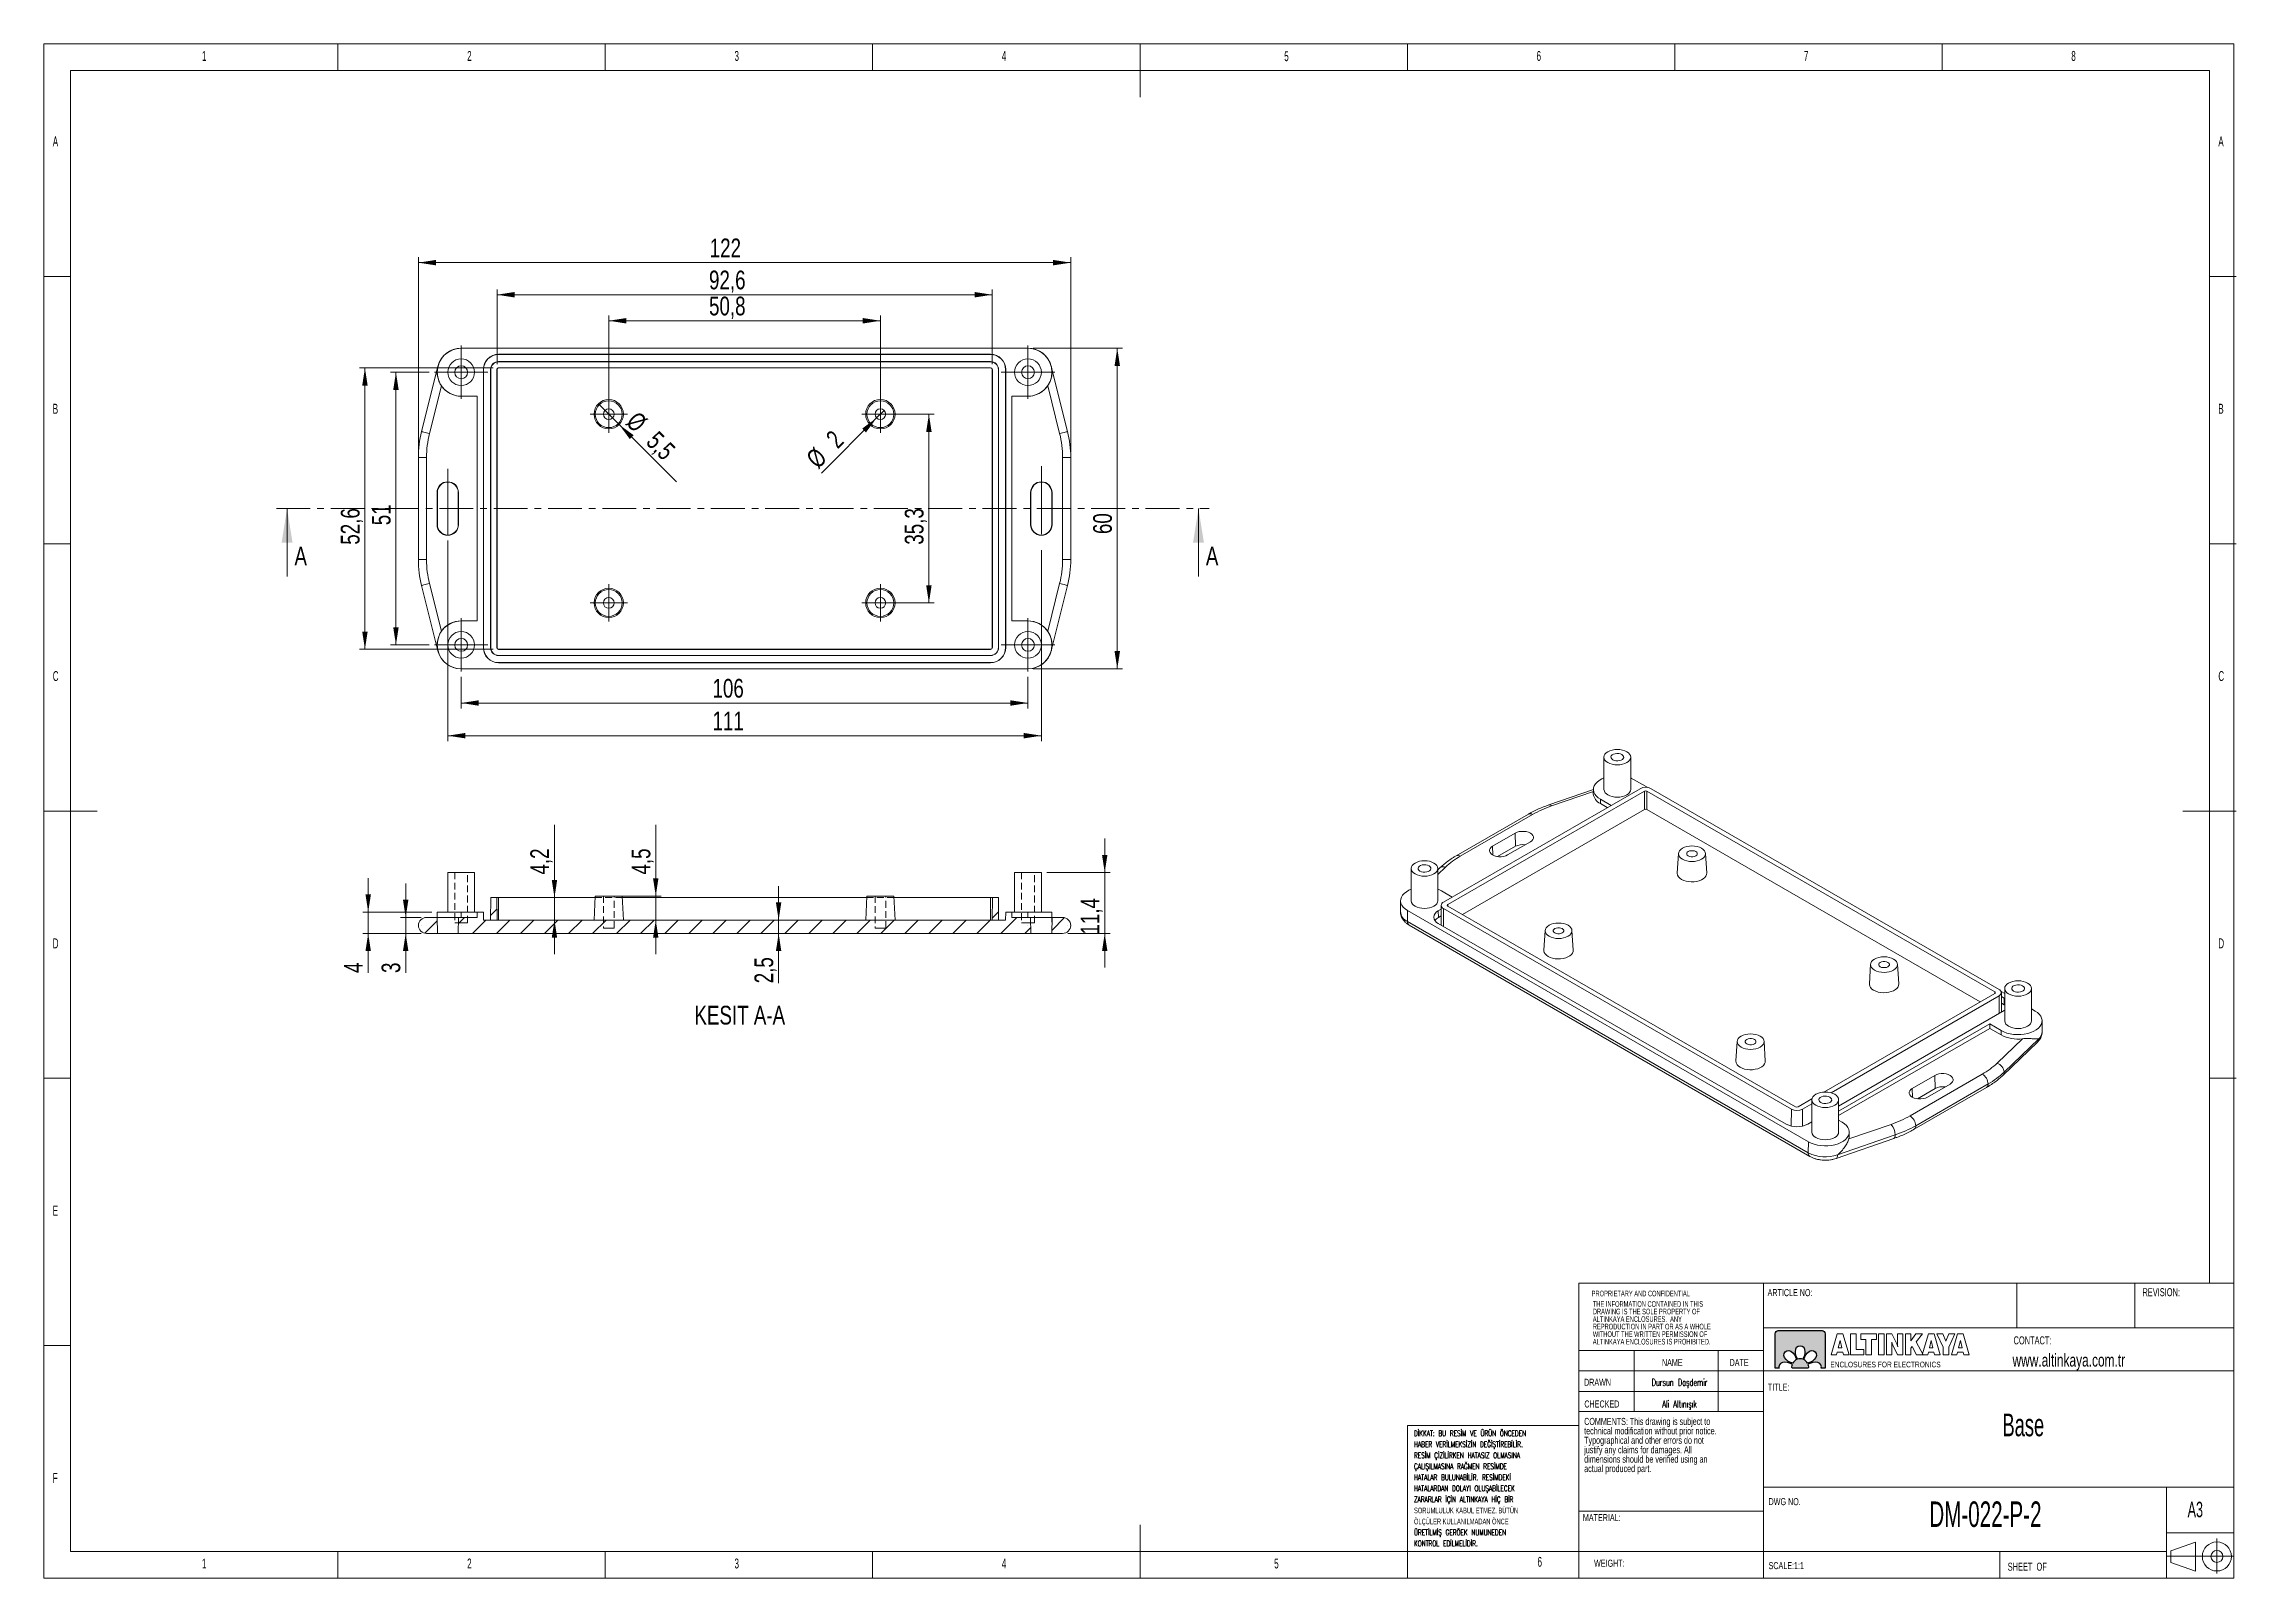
# Model space of a CAD drawing. Header units: millimetres. Extents: x 5 to 415, y 5 to 292.
import ezdxf

# ---------------------------------------------------------------- set-up
doc = ezdxf.new("R2010")
doc.units = ezdxf.units.MM
for name, pattern in [('CENTER', [10.16, 6.35, -1.27, 1.27, -1.27]), ('CENTERX2', [20.32, 12.7, -2.54, 2.54, -2.54]), ('HIDDEN', [1.905, 1.27, -0.635])]:
    doc.linetypes.add(name, pattern=pattern)
doc.layers.add('LAYER_1', color=179, linetype='Continuous', lineweight=15)
doc.layers.add('LAYER_2', color=1, linetype='Continuous')
doc.styles.add('SLDTEXTSTYLE0', font='TXT', dxfattribs={"width": 0.7})
doc.styles.add('SLDTEXTSTYLE1', font='TXT', dxfattribs={"width": 0.605})
doc.styles.add('SLDTEXTSTYLE2', font='TXT', dxfattribs={"width": 0.605, "bigfont": 'bigfont'})
doc.styles.add('SLDTEXTSTYLE3', font='TXT', dxfattribs={"width": 0.75})
doc.dimstyles.new('SLDDIMSTYLE0', dxfattribs={"dimtxt": 3.5, "dimasz": 3.302, "dimexe": 0, "dimexo": 0.0625, "dimgap": 0.875, "dimtad": 1, "dimdec": 1, "dimrnd": 1e-09, "dimzin": 12, "dimdsep": 46, "dimtxsty": 'SLDTEXTSTYLE3', "dimsah": 1, "dimcen": 0.09, "dimadec": 0, "dimazin": 3, "dimtfac": 1, "dimtdec": 1, "dimtofl": 0, "dimtmove": 0, "dimatfit": 3, "dimfxl": 1, "dimfrac": 2, "dimtolj": 1, "dimtzin": 12, "dimarcsym": 0})
doc.dimstyles.new('SLDDIMSTYLE1', dxfattribs={"dimtxt": 3.5, "dimasz": 3.302, "dimexe": 0, "dimexo": 0.0625, "dimgap": 0.875, "dimtad": 1, "dimdec": 1, "dimrnd": 1e-09, "dimzin": 12, "dimdsep": 46, "dimtxsty": 'SLDTEXTSTYLE3', "dimsah": 1, "dimcen": 0.09, "dimadec": 0, "dimazin": 3, "dimtfac": 1, "dimtofl": 0, "dimtmove": 0, "dimatfit": 3, "dimfxl": 1, "dimfrac": 2, "dimtolj": 1, "dimtzin": 12, "dimarcsym": 0})
doc.dimstyles.new('SLDDIMSTYLE2', dxfattribs={"dimtxt": 3.5, "dimasz": 3.302, "dimexe": 0, "dimexo": 0.0625, "dimgap": 0.875, "dimtad": 1, "dimrnd": 1e-09, "dimzin": 12, "dimdsep": 46, "dimtxsty": 'SLDTEXTSTYLE3', "dimsah": 1, "dimcen": 0.09, "dimadec": 0, "dimazin": 3, "dimtfac": 1, "dimtofl": 0, "dimtmove": 0, "dimatfit": 3, "dimfxl": 1, "dimfrac": 2, "dimtolj": 1, "dimtzin": 12, "dimarcsym": 0})
doc.dimstyles.new('SLDDIMSTYLE3', dxfattribs={"dimtxt": 3.5, "dimasz": 3.302, "dimexe": 0, "dimexo": 0.0625, "dimgap": 0.875, "dimtad": 1, "dimdec": 1, "dimrnd": 1e-09, "dimzin": 12, "dimdsep": 46, "dimtxsty": 'SLDTEXTSTYLE3', "dimblk1": 'NONE', "dimsah": 1, "dimcen": 0, "dimadec": 0, "dimazin": 3, "dimtfac": 1, "dimtdec": 1, "dimtmove": 0, "dimatfit": 3, "dimldrblk": 'NONE', "dimfxl": 1, "dimfrac": 2, "dimtolj": 1, "dimtzin": 12, "dimarcsym": 0})
doc.dimstyles.new('SLDDIMSTYLE4', dxfattribs={"dimtxt": 3.5, "dimasz": 3.302, "dimexe": 0, "dimexo": 0.0625, "dimgap": 0.875, "dimtad": 1, "dimrnd": 1e-09, "dimzin": 12, "dimdsep": 46, "dimtxsty": 'SLDTEXTSTYLE3', "dimblk1": 'NONE', "dimsah": 1, "dimcen": 0, "dimadec": 0, "dimazin": 3, "dimtfac": 1, "dimtmove": 0, "dimatfit": 3, "dimldrblk": 'NONE', "dimfxl": 1, "dimfrac": 2, "dimtolj": 1, "dimtzin": 12, "dimarcsym": 0})
doc.dimstyles.new('SLDDIMSTYLE5', dxfattribs={"dimtxt": 3.5, "dimasz": 3.302, "dimexe": 0, "dimexo": 0.0625, "dimgap": 0.875, "dimtad": 1, "dimdec": 1, "dimrnd": 1e-09, "dimzin": 12, "dimdsep": 46, "dimtxsty": 'SLDTEXTSTYLE3', "dimsah": 1, "dimcen": 0.09, "dimadec": 0, "dimazin": 3, "dimtfac": 1, "dimtdec": 1, "dimtmove": 0, "dimatfit": 0, "dimfxl": 1, "dimfrac": 2, "dimtolj": 1, "dimtzin": 12, "dimarcsym": 0})
doc.dimstyles.new('SLDDIMSTYLE6', dxfattribs={"dimtxt": 3.5, "dimasz": 3.302, "dimexe": 0, "dimexo": 0.0625, "dimgap": 0.875, "dimtad": 1, "dimdec": 1, "dimrnd": 1e-09, "dimzin": 12, "dimdsep": 46, "dimtxsty": 'SLDTEXTSTYLE3', "dimsah": 1, "dimcen": 0.09, "dimadec": 0, "dimazin": 3, "dimtfac": 1, "dimtmove": 0, "dimatfit": 0, "dimfxl": 1, "dimfrac": 2, "dimtolj": 1, "dimtzin": 12, "dimarcsym": 0})
doc.dimstyles.new('SLDDIMSTYLE7', dxfattribs={"dimtxt": 3.5, "dimasz": 3.302, "dimexe": 0, "dimexo": 0.0625, "dimgap": 0.875, "dimtad": 1, "dimrnd": 1e-09, "dimzin": 12, "dimdsep": 46, "dimtxsty": 'SLDTEXTSTYLE3', "dimsah": 1, "dimcen": 0.09, "dimadec": 0, "dimazin": 3, "dimtfac": 1, "dimtmove": 0, "dimatfit": 0, "dimfxl": 1, "dimfrac": 2, "dimtolj": 1, "dimtzin": 12, "dimarcsym": 0})

msp = doc.modelspace()

# ---------------------------------------------------------------- texts
at = {"color": 7, "linetype": 'Continuous', "lineweight": 0}
for s, insert, char_height, attachment_point, style in [('1', (34.583, 290.668), 1.852, 1, 'SLDTEXTSTYLE1'), ('2', (84.167, 290.668), 1.852, 1, 'SLDTEXTSTYLE1'), ('3', (134.167, 290.668), 1.852, 1, 'SLDTEXTSTYLE1'), ('4', (184.167, 290.668), 1.852, 1, 'SLDTEXTSTYLE1'), ('5', (236.975, 290.614), 1.852, 1, 'SLDTEXTSTYLE1'), ('6', (284.167, 290.668), 1.852, 1, 'SLDTEXTSTYLE1'), ('7', (334.167, 290.668), 1.852, 1, 'SLDTEXTSTYLE1'), ('8', (384.167, 290.668), 1.852, 1, 'SLDTEXTSTYLE1'), ('A', (6.667, 274.668), 1.852, 1, 'SLDTEXTSTYLE1'), ('A', (411.667, 274.668), 1.852, 1, 'SLDTEXTSTYLE1'), ('B', (6.667, 224.668), 1.852, 1, 'SLDTEXTSTYLE1'), ('B', (411.667, 224.668), 1.852, 1, 'SLDTEXTSTYLE1'), ('C', (6.667, 174.668), 1.852, 1, 'SLDTEXTSTYLE1'), ('C', (411.667, 174.668), 1.852, 1, 'SLDTEXTSTYLE1'), ('D', (6.667, 124.668), 1.852, 1, 'SLDTEXTSTYLE1'), ('D', (411.667, 124.668), 1.852, 1, 'SLDTEXTSTYLE1'), ('E', (6.667, 74.668), 1.852, 1, 'SLDTEXTSTYLE1'), ('PROPRIETARY AND CONFIDENTIAL', (294.469, 58.774), 1.05833, 1, 'SLDTEXTSTYLE1'), ('ARTICLE NO:', (327.372, 59.073), 1.32292, 1, 'SLDTEXTSTYLE1'), ('REVISION:', (397.488, 59.243), 1.5, 1, 'SLDTEXTSTYLE1'), ('CONTACT:', (373.379, 50.23), 1.5, 1, 'SLDTEXTSTYLE1'), ('NAME', (307.616, 45.996), 1.3229, 1, 'SLDTEXTSTYLE1'), ('DATE', (320.264, 45.996), 1.3229, 1, 'SLDTEXTSTYLE1'), ('www.altinkaya.com.tr', (373.178, 46.964), 2.38125, 1, 'SLDTEXTSTYLE0'), ('DRAWN', (293.043, 42.302), 1.3229, 1, 'SLDTEXTSTYLE1'), ('Dursun Daşdemir', (310.911, 42.302), 1.32292, 2, 'SLDTEXTSTYLE2'), ('TITLE:', (327.438, 41.388), 1.3229, 1, 'SLDTEXTSTYLE1'), ('CHECKED', (293.103, 38.244), 1.3229, 1, 'SLDTEXTSTYLE1'), ('Ali Altınışık', (310.911, 38.244), 1.32292, 2, 'SLDTEXTSTYLE2'), ('F', (6.667, 24.668), 1.852, 1, 'SLDTEXTSTYLE1'), ('MATERIAL:', (292.826, 16.987), 1.3229, 1, 'SLDTEXTSTYLE1'), ('DWG NO.', (327.555, 19.978), 1.3229, 1, 'SLDTEXTSTYLE1'), ('A3', (405.921, 19.3), 2.9104, 1, 'SLDTEXTSTYLE1'), ('1', (34.583, 8.668), 1.852, 1, 'SLDTEXTSTYLE1'), ('2', (84.167, 8.668), 1.852, 1, 'SLDTEXTSTYLE1'), ('3', (134.167, 8.668), 1.852, 1, 'SLDTEXTSTYLE1'), ('4', (184.167, 8.668), 1.852, 1, 'SLDTEXTSTYLE1'), ('5', (235.096, 8.668), 1.852, 1, 'SLDTEXTSTYLE1'), ('6', (284.349, 8.984), 1.852, 1, 'SLDTEXTSTYLE1')]:
    msp.add_mtext(s, dxfattribs=dict(at, insert=insert, char_height=char_height, attachment_point=attachment_point, style=style))
at = {"color": 7, "linetype": 'Continuous', "char_height": 3.5, "attachment_point": 1, "style": 'SLDTEXTSTYLE3'}
for insert in [(51.868, 197.932), (222.318, 197.932)]:
    msp.add_mtext('A', dxfattribs=dict(at, insert=insert))
at = {"layer": 'LAYER_1'}
for s, insert, char_height, attachment_point, style in [('KESIT A-A', (135.145, 112.06), 3.5, 2, 'SLDTEXTSTYLE3'), ('Base', (375.196, 35.776), 4.2333, 2, 'SLDTEXTSTYLE1'), ('DM-022-P-2', (368.111, 19.349), 4.7625, 2, 'SLDTEXTSTYLE1'), ('WEIGHT:', (294.915, 8.452), 1.3229, 1, 'SLDTEXTSTYLE1'), ('SCALE:1:1', (327.555, 8.01), 1.3229, 1, 'SLDTEXTSTYLE1'), ('SHEET  OF', (372.278, 7.9), 1.5, 1, 'SLDTEXTSTYLE1')]:
    msp.add_mtext(s, dxfattribs=dict(at, insert=insert, char_height=char_height, attachment_point=attachment_point, style=style))

# ---------------------------------------------------------------- blocks, each defined once
blk = doc.blocks.new('Block6')
at = {"layer": 'LAYER_1', "color": 250}
for p, q in [((0, 0), (1.27, 4.36)), ((1.14, 0), (0, 0)), ((1.28, 0.58), (1.14, 0)), ((1.27, 4.36), (2.44, 4.36)), ((2.43, 0.58), (1.28, 0.58)), ((1.86, 3), (1.49, 1.49)), ((1.49, 1.49), (2.22, 1.49)), ((2.22, 1.49), (1.86, 3)), ((2.56, 0), (2.43, 0.58)), ((2.44, 4.36), (3.71, 0)), ((3.71, 0), (2.56, 0)), ((4.04, 0), (4.04, 4.36)), ((4.04, 4.36), (5.2, 4.36)), ((6.77, 0), (4.04, 0)), ((5.2, 4.36), (5.2, 1.16)), ((5.2, 1.16), (6.77, 1.16)), ((6.19, 3.21), (6.19, 4.36)), ((6.19, 4.36), (9.41, 4.36)), ((7.23, 3.21), (6.19, 3.21)), ((6.77, 1.16), (6.77, 0)), ((7.23, 0), (7.23, 3.21)), ((8.39, 0), (7.23, 0)), ((9.41, 3.21), (8.39, 3.21)), ((8.39, 3.21), (8.39, 0)), ((9.41, 4.36), (9.41, 3.21)), ((9.82, 0), (9.82, 4.36)), ((9.82, 4.36), (11, 4.36)), ((11, 0), (9.82, 0)), ((11, 4.36), (11, 0)), ((11.52, 0), (11.52, 4.36)), ((11.52, 4.36), (12.62, 4.36)), ((12.62, 0), (11.52, 0)), ((12.62, 4.36), (13.64, 2.33)), ((12.62, 2.04), (12.62, 0)), ((13.82, 0), (12.8, 2.01)), ((13.82, 2.3), (13.82, 4.36)), ((13.82, 4.36), (14.92, 4.36)), ((14.92, 0), (13.82, 0)), ((14.92, 4.36), (14.92, 0)), ((15.42, 0), (15.42, 4.36)), ((15.42, 4.36), (16.57, 4.36)), ((16.57, 0), (15.42, 0)), ((16.57, 4.36), (16.57, 2.92)), ((16.57, 2.92), (17.61, 4.36)), ((16.86, 1.75), (16.57, 1.39)), ((16.57, 1.39), (16.57, 0)), ((17.74, 0), (16.86, 1.75)), ((17.61, 4.36), (18.96, 4.36)), ((18.96, 4.36), (17.67, 2.75)), ((17.67, 2.75), (19.12, 0)), ((19.12, 0), (17.74, 0)), ((18.94, 0), (20.21, 4.36)), ((20.08, 0), (18.94, 0)), ((20.22, 0.58), (20.08, 0)), ((20.21, 4.36), (21.38, 4.36)), ((21.37, 0.58), (20.22, 0.58)), ((20.8, 3), (20.43, 1.49)), ((20.43, 1.49), (21.16, 1.49)), ((21.16, 1.49), (20.8, 3)), ((21.5, 0), (21.37, 0.58)), ((21.38, 4.36), (22.65, 0)), ((22.65, 0), (21.5, 0)), ((23.27, 1.61), (21.94, 4.36)), ((21.94, 4.36), (23.22, 4.36)), ((23.22, 4.36), (23.84, 2.87)), ((23.27, 0), (23.27, 1.61)), ((24.42, 0), (23.27, 0)), ((23.84, 2.87), (24.47, 4.36)), ((25.72, 4.36), (24.42, 1.61)), ((24.42, 1.61), (24.42, 0)), ((24.47, 4.36), (25.72, 4.36)), ((25, 0), (26.27, 4.36)), ((26.14, 0), (25, 0)), ((26.28, 0.58), (26.14, 0)), ((26.27, 4.36), (27.44, 4.36)), ((27.43, 0.58), (26.28, 0.58)), ((26.86, 3), (26.49, 1.49)), ((26.49, 1.49), (27.21, 1.49)), ((27.21, 1.49), (26.86, 3)), ((27.56, 0), (27.43, 0.58)), ((27.44, 4.36), (28.71, 0)), ((28.71, 0), (27.56, 0))]:
    blk.add_line(p, q, dxfattribs=at)
for points in [[(12.7, 2.26), (12.67, 2.37), (12.63, 2.5), (12.59, 2.64)], [(12.59, 2.64), (12.6, 2.56), (12.61, 2.48), (12.62, 2.4)], [(12.62, 2.4), (12.62, 2.31), (12.62, 2.19), (12.62, 2.04)], [(12.8, 2.01), (12.77, 2.07), (12.74, 2.16), (12.7, 2.26)], [(13.64, 2.33), (13.67, 2.28), (13.7, 2.19), (13.73, 2.09)], [(13.73, 2.09), (13.77, 1.99), (13.81, 1.86), (13.85, 1.71)], [(13.82, 1.97), (13.82, 2.06), (13.82, 2.17), (13.82, 2.3)], [(13.85, 1.71), (13.84, 1.79), (13.83, 1.87), (13.82, 1.97)]]:
    blk.add_open_spline(points, degree=3, dxfattribs=at)
blk = doc.blocks.new('Block5')
at = {"layer": 'LAYER_1'}
for p, q in [((6.79, 7.34), (1.01, 5.34)), ((1.01, 5.34), (1.01, 2.54)), ((6.79, 7.34), (6.79, 0.54)), ((11.82, 8.19), (11.82, 0)), ((0, 4.03), (15.88, 4.03)), ((1.01, 2.54), (6.79, 0.54))]:
    blk.add_line(p, q, dxfattribs=at)
for radius in [3.4, 1.4]:
    blk.add_circle((11.82, 3.99), radius, dxfattribs=at)
blk = doc.blocks.new('Block4_1')
at = {"color": 7, "linetype": 'Continuous', "lineweight": 0, "insert": (0.07, 1.37), "char_height": 1.3229, "attachment_point": 1, "style": 'SLDTEXTSTYLE0'}
blk.add_mtext('ENCLOSURES FOR ELECTRONICS', dxfattribs=at)
blk = doc.blocks.new('SW_NOTE_0')
at = {"color": 0, "linetype": 'Continuous', "lineweight": 0, "char_height": 1.3229, "attachment_point": 1, "style": 'SLDTEXTSTYLE1'}
for s, insert in [('technical modification without prior notice.', (0, -0.06)), ('COMMENTS: This drawing is subject to', (0, 1.71)), ('justify any claims for damages. All', (0, -3.59)), ('Typographical and other errors do not', (0, -1.82)), ('dimensions should be verified using an', (0, -5.35)), ('actual produced part.', (0, -7.11))]:
    blk.add_mtext(s, dxfattribs=dict(at, insert=insert))
blk = doc.blocks.new('SW_NOTE_1')
at = {"color": 0, "linetype": 'Continuous', "lineweight": 0, "char_height": 1.0583, "attachment_point": 1, "style": 'SLDTEXTSTYLE1'}
for s, insert in [('THE INFORMATION CONTAINED IN THIS', (0, 1.36)), ('ALTINKAYA ENCLOSURES.  ANY', (0, -1.46)), ('DRAWING IS THE SOLE PROPERTY OF', (0, -0.05)), ('REPRODUCTION IN PART OR AS A WHOLE', (0, -2.87)), ('WITHOUT THE WRITTEN PERMISSION OF', (0, -4.28)), ('ALTINKAYA ENCLOSURES IS PROHIBITED.', (0, -5.69))]:
    blk.add_mtext(s, dxfattribs=dict(at, insert=insert))
blk = doc.blocks.new('SW_NOTE_2')
at = {"layer": 'LAYER_1', "color": 0, "char_height": 1.06, "attachment_point": 1}
for s, insert, style in [('DİKKAT: BU RESİM VE ÜRÜN ÖNCEDEN', (0, 1.37), 'SLDTEXTSTYLE2'), ('HABER VERİLMEKSİZİN DEĞİŞTİREBİLİR.', (0, -0.69), 'SLDTEXTSTYLE2'), ('RESİM ÇİZİLİRKEN HATASIZ OLMASINA', (0, -2.75), 'SLDTEXTSTYLE2'), ('ÇALIŞILMASINA RAĞMEN RESİMDE', (0, -4.81), 'SLDTEXTSTYLE2'), ('HATALAR BULUNABİLİR. RESİMDEKİ', (0, -6.87), 'SLDTEXTSTYLE2'), ('ZARARLAR İÇİN ALTINKAYA HİÇ BİR', (0, -10.99), 'SLDTEXTSTYLE2'), ('HATALARDAN DOLAYI OLUŞABİLECEK', (0, -8.93), 'SLDTEXTSTYLE2'), ('SORUMLULUK KABUL ETMEZ. BÜTÜN', (0, -13.05), 'SLDTEXTSTYLE1'), ('ÖLÇÜLER KULLANILMADAN ÖNCE', (0, -15.11), 'SLDTEXTSTYLE1'), ('ÜRETİLMİŞ GERÖEK NUMUNEDEN', (0, -17.17), 'SLDTEXTSTYLE2'), ('KONTROL EDİLMELİDİR.', (0, -19.23), 'SLDTEXTSTYLE2')]:
    blk.add_mtext(s, dxfattribs=dict(at, insert=insert, style=style))
blk = doc.blocks.new('*D7')
at = {"layer": 'LAYER_1'}
for p, q in [((89.05, 231.37), (64.05, 231.37)), ((65.05, 231.37), (65.05, 178.77)), ((89.05, 178.77), (64.05, 178.77))]:
    blk.add_line(p, q, dxfattribs=at)
for points in [[(65.05, 231.37), (64.54, 228.07), (65.56, 228.07)], [(65.05, 178.77), (65.56, 182.07), (64.54, 182.07)]]:
    blk.add_solid(points, dxfattribs=at)
at = {"layer": 'LAYER_1', "insert": (60.54, 198.31, -2.6), "char_height": 3.5, "attachment_point": 1, "rotation": 90, "style": 'SLDTEXTSTYLE3'}
blk.add_mtext('52,6', dxfattribs=at)
blk = doc.blocks.new('*D8')
at = {"layer": 'LAYER_1'}
for p, q in [((89.75, 232.07), (89.75, 246.07)), ((182.35, 232.07), (182.35, 246.07)), ((89.75, 245.07), (182.35, 245.07))]:
    blk.add_line(p, q, dxfattribs=at)
for points in [[(89.75, 245.07), (93.05, 244.56), (93.05, 245.58)], [(182.35, 245.07), (179.05, 245.58), (179.05, 244.56)]]:
    blk.add_solid(points, dxfattribs=at)
at = {"layer": 'LAYER_1', "insert": (129.4, 249.58, -2.6), "char_height": 3.5, "attachment_point": 1, "style": 'SLDTEXTSTYLE3'}
blk.add_mtext('92,6', dxfattribs=at)
blk = doc.blocks.new('*D9')
at = {"layer": 'LAYER_1'}
for p, q in [((110.65, 223.72), (110.65, 241.2)), ((110.65, 240.2), (161.45, 240.2)), ((161.45, 223.72), (161.45, 241.2))]:
    blk.add_line(p, q, dxfattribs=at)
for points in [[(110.65, 240.2), (113.95, 239.69), (113.95, 240.71)], [(161.45, 240.2), (158.15, 240.71), (158.15, 239.69)]]:
    blk.add_solid(points, dxfattribs=at)
at = {"layer": 'LAYER_1', "insert": (129.4, 244.71, -2.6), "char_height": 3.5, "attachment_point": 1, "style": 'SLDTEXTSTYLE3'}
blk.add_mtext('50,8', dxfattribs=at)
blk = doc.blocks.new('*D10')
at = {"layer": 'LAYER_1'}
for p, q in [((162.45, 222.72), (171.52, 222.72)), ((170.52, 222.72), (170.52, 187.42)), ((162.45, 187.42), (171.52, 187.42))]:
    blk.add_line(p, q, dxfattribs=at)
for points in [[(170.52, 222.72), (170.01, 219.42), (171.03, 219.42)], [(170.52, 187.42), (171.03, 190.72), (170.01, 190.72)]]:
    blk.add_solid(points, dxfattribs=at)
at = {"layer": 'LAYER_1', "insert": (166.01, 198.31, -2.6), "char_height": 3.5, "attachment_point": 1, "rotation": 90, "style": 'SLDTEXTSTYLE3'}
blk.add_mtext('35,3', dxfattribs=at)
blk = doc.blocks.new('*D11')
at = {"layer": 'LAYER_1'}
for p, q in [((80.55, 199.07), (80.55, 161.59)), ((191.55, 197.32), (191.55, 161.59)), ((80.55, 162.59), (191.55, 162.59))]:
    blk.add_line(p, q, dxfattribs=at)
for points in [[(80.55, 162.59), (83.85, 162.08), (83.85, 163.1)], [(191.55, 162.59), (188.25, 163.1), (188.25, 162.08)]]:
    blk.add_solid(points, dxfattribs=at)
at = {"layer": 'LAYER_1', "insert": (130.05, 167.1, -2.6), "char_height": 3.5, "attachment_point": 1, "style": 'SLDTEXTSTYLE3'}
blk.add_mtext('111', dxfattribs=at)
blk = doc.blocks.new('*D12')
at = {"layer": 'LAYER_1'}
for p, q in [((83.05, 173.57), (83.05, 167.7)), ((189.05, 173.57), (189.05, 167.7)), ((189.05, 168.7), (83.05, 168.7))]:
    blk.add_line(p, q, dxfattribs=at)
for points in [[(83.05, 168.7), (86.35, 168.19), (86.35, 169.21)], [(189.05, 168.7), (185.75, 169.21), (185.75, 168.19)]]:
    blk.add_solid(points, dxfattribs=at)
at = {"layer": 'LAYER_1', "insert": (130.05, 173.21, -2.6), "char_height": 3.5, "attachment_point": 1, "style": 'SLDTEXTSTYLE3'}
blk.add_mtext('106', dxfattribs=at)
blk = doc.blocks.new('*D14')
at = {"layer": 'LAYER_1'}
for q in [(108.7, 224.67), (123.32, 210.05)]:
    blk.add_line((112.59, 220.78), q, dxfattribs=at)
blk.add_solid([(112.59, 220.78), (114.57, 218.08), (115.29, 218.8)], dxfattribs=at)
at = {"layer": 'LAYER_1', "char_height": 3.5, "attachment_point": 1, "rotation": 315, "style": 'SLDTEXTSTYLE3'}
for s, insert in [('%%c', (116.14, 223.49, -2.6)), ('5,5', (119.91, 219.8, -2.6))]:
    blk.add_mtext(s, dxfattribs=dict(at, insert=insert))
blk = doc.blocks.new('_NONE')
blk = doc.blocks.new('*D15')
at = {"layer": 'LAYER_1'}
for q in [(150.42, 211.69), (162.15, 223.43)]:
    blk.add_line((160.74, 222.02), q, dxfattribs=at)
blk.add_solid([(160.74, 222.02), (158.05, 220.04), (158.76, 219.32)], dxfattribs=at)
at = {"layer": 'LAYER_1', "char_height": 3.5, "attachment_point": 1, "rotation": 45, "style": 'SLDTEXTSTYLE3'}
for s, insert in [('2', (150.99, 218.59, -2.6)), ('%%c', (147.29, 214.82, -2.6))]:
    blk.add_mtext(s, dxfattribs=dict(at, insert=insert))
blk = doc.blocks.new('*D16')
at = {"layer": 'LAYER_1'}
for p, q in [((77.05, 230.57), (69.85, 230.57)), ((70.85, 230.57), (70.85, 179.57)), ((77.05, 179.57), (69.85, 179.57))]:
    blk.add_line(p, q, dxfattribs=at)
for points in [[(70.85, 230.57), (70.34, 227.27), (71.36, 227.27)], [(70.85, 179.57), (71.36, 182.87), (70.34, 182.87)]]:
    blk.add_solid(points, dxfattribs=at)
at = {"layer": 'LAYER_1', "insert": (66.34, 201.95, -2.6), "char_height": 3.5, "attachment_point": 1, "rotation": 90, "style": 'SLDTEXTSTYLE3'}
blk.add_mtext('51', dxfattribs=at)
blk = doc.blocks.new('*D17')
at = {"layer": 'LAYER_1'}
for p, q in [((190.05, 235.05), (206.75, 235.05)), ((205.75, 235.05), (205.75, 175.09)), ((190.05, 175.09), (206.75, 175.09))]:
    blk.add_line(p, q, dxfattribs=at)
for points in [[(205.75, 235.05), (205.24, 231.75), (206.26, 231.75)], [(205.75, 175.09), (206.26, 178.4), (205.24, 178.4)]]:
    blk.add_solid(points, dxfattribs=at)
at = {"layer": 'LAYER_1', "insert": (201.24, 200.3, -2.6), "char_height": 3.5, "attachment_point": 1, "rotation": 90, "style": 'SLDTEXTSTYLE3'}
blk.add_mtext('60', dxfattribs=at)
blk = doc.blocks.new('*D18')
at = {"layer": 'LAYER_1'}
for p, q in [((75.05, 215.63), (75.05, 252.07)), ((197.05, 251.07), (75.05, 251.07)), ((197.05, 215.63), (197.05, 252.07))]:
    blk.add_line(p, q, dxfattribs=at)
for points in [[(75.05, 251.07), (78.35, 250.56), (78.35, 251.58)], [(197.05, 251.07), (193.75, 251.58), (193.75, 250.56)]]:
    blk.add_solid(points, dxfattribs=at)
at = {"layer": 'LAYER_1', "insert": (129.53, 255.58, -2.6), "char_height": 3.5, "attachment_point": 1, "style": 'SLDTEXTSTYLE3'}
blk.add_mtext('122', dxfattribs=at)
blk = doc.blocks.new('SW_CENTERMARKSYMBOL_0')
at = {"layer": 'LAYER_1', "color": 0}
for p, q in [((0, 2.5), (0, 5)), ((-2.5, 0), (-5, 0)), ((0, 0), (-2.5, 0)), ((0, 0), (0, 2.5)), ((0, 0), (0, -2.5)), ((0, 0), (2.5, 0)), ((2.5, 0), (5, 0)), ((0, -2.5), (0, -5))]:
    blk.add_line(p, q, dxfattribs=at)
blk = doc.blocks.new('SW_CENTERMARKSYMBOL_1')
at = {"layer": 'LAYER_1', "color": 0}
for p, q in [((0, 2.5), (0, 5)), ((-2.5, 0), (-5, 0)), ((0, 0), (-2.5, 0)), ((0, 0), (0, 2.5)), ((0, 0), (0, -2.5)), ((0, 0), (2.5, 0)), ((2.5, 0), (5, 0)), ((0, -2.5), (0, -5))]:
    blk.add_line(p, q, dxfattribs=at)
blk = doc.blocks.new('SW_CENTERMARKSYMBOL_2')
at = {"layer": 'LAYER_1', "color": 0}
for p, q in [((0, 2.5), (0, 5)), ((-2.5, 0), (-5, 0)), ((0, 0), (-2.5, 0)), ((0, 0), (0, 2.5)), ((0, 0), (0, -2.5)), ((0, 0), (2.5, 0)), ((2.5, 0), (5, 0)), ((0, -2.5), (0, -5))]:
    blk.add_line(p, q, dxfattribs=at)
blk = doc.blocks.new('SW_CENTERMARKSYMBOL_3')
at = {"layer": 'LAYER_1', "color": 0}
for p, q in [((0, 2.5), (0, 5)), ((-2.5, 0), (-5, 0)), ((0, 0), (-2.5, 0)), ((0, 0), (0, 2.5)), ((0, 0), (0, -2.5)), ((0, 0), (2.5, 0)), ((2.5, 0), (5, 0)), ((0, -2.5), (0, -5))]:
    blk.add_line(p, q, dxfattribs=at)
blk = doc.blocks.new('SW_CENTERMARKSYMBOL_4')
at = {"layer": 'LAYER_1', "color": 0}
for p, q in [((-2.5, 0), (-3.5, 0)), ((0, 0), (-2.5, 0)), ((0, 2.5), (0, 3.5)), ((0, 0), (0, 2.5)), ((0, 0), (0, -2.5)), ((0, 0), (2.5, 0)), ((2.5, 0), (3.5, 0)), ((0, -2.5), (0, -3.5))]:
    blk.add_line(p, q, dxfattribs=at)
blk = doc.blocks.new('SW_CENTERMARKSYMBOL_5')
at = {"layer": 'LAYER_1', "color": 0}
for p, q in [((-2.5, 0), (-3.5, 0)), ((0, 0), (-2.5, 0)), ((0, 2.5), (0, 3.5)), ((0, 0), (0, 2.5)), ((0, 0), (0, -2.5)), ((0, 0), (2.5, 0)), ((2.5, 0), (3.5, 0)), ((0, -2.5), (0, -3.5))]:
    blk.add_line(p, q, dxfattribs=at)
blk = doc.blocks.new('SW_CENTERMARKSYMBOL_6')
at = {"layer": 'LAYER_1', "color": 0}
for p, q in [((-2.5, 0), (-3.5, 0)), ((0, 0), (-2.5, 0)), ((0, 2.5), (0, 3.5)), ((0, 0), (0, 2.5)), ((0, 0), (0, -2.5)), ((0, 0), (2.5, 0)), ((2.5, 0), (3.5, 0)), ((0, -2.5), (0, -3.5))]:
    blk.add_line(p, q, dxfattribs=at)
blk = doc.blocks.new('SW_CENTERMARKSYMBOL_7')
at = {"layer": 'LAYER_1', "color": 0}
for p, q in [((-2.5, 0), (-3.5, 0)), ((0, 0), (-2.5, 0)), ((0, 2.5), (0, 3.5)), ((0, 0), (0, 2.5)), ((0, 0), (0, -2.5)), ((0, 0), (2.5, 0)), ((2.5, 0), (3.5, 0)), ((0, -2.5), (0, -3.5))]:
    blk.add_line(p, q, dxfattribs=at)
blk = doc.blocks.new('*D27')
at = {"layer": 'LAYER_1'}
for p, q in [((100.5, 132.3), (100.5, 145.92)), ((100.5, 132.3), (100.5, 128.1)), ((100.5, 128.1), (100.5, 121.75))]:
    blk.add_line(p, q, dxfattribs=at)
for points in [[(100.5, 132.3), (101, 135.6), (99.99, 135.6)], [(100.5, 128.1), (99.99, 124.79), (101, 124.79)]]:
    blk.add_solid(points, dxfattribs=at)
at = {"layer": 'LAYER_1', "insert": (95.98, 136.61, 15.1), "char_height": 3.5, "attachment_point": 1, "rotation": 90, "style": 'SLDTEXTSTYLE3'}
blk.add_mtext('4,2', dxfattribs=at)
blk = doc.blocks.new('*D28')
at = {"layer": 'LAYER_1'}
for p, q in [((119.44, 132.6), (119.44, 145.92)), ((112.65, 132.6), (120.44, 132.6)), ((119.44, 132.6), (119.44, 128.1)), ((119.44, 128.1), (119.44, 121.75))]:
    blk.add_line(p, q, dxfattribs=at)
for points in [[(119.44, 132.6), (119.94, 135.9), (118.93, 135.9)], [(119.44, 128.1), (118.93, 124.79), (119.94, 124.79)]]:
    blk.add_solid(points, dxfattribs=at)
at = {"layer": 'LAYER_1', "insert": (114.92, 136.61, 15.1), "char_height": 3.5, "attachment_point": 1, "rotation": 90, "style": 'SLDTEXTSTYLE3'}
blk.add_mtext('4,5', dxfattribs=at)
blk = doc.blocks.new('*D29')
at = {"layer": 'LAYER_1'}
for p, q in [((72.67, 128.6), (72.67, 134.95)), ((75.57, 128.6), (71.67, 128.6)), ((72.67, 128.6), (72.67, 125.6)), ((75.57, 125.6), (71.67, 125.6)), ((72.67, 125.6), (72.67, 118.2))]:
    blk.add_line(p, q, dxfattribs=at)
for points in [[(72.67, 128.6), (73.18, 131.9), (72.16, 131.9)], [(72.67, 125.6), (72.16, 122.29), (73.18, 122.29)]]:
    blk.add_solid(points, dxfattribs=at)
at = {"layer": 'LAYER_1', "insert": (68.16, 118.2, 15.1), "char_height": 3.5, "attachment_point": 1, "rotation": 90, "style": 'SLDTEXTSTYLE3'}
blk.add_mtext('3', dxfattribs=at)
blk = doc.blocks.new('*D30')
at = {"layer": 'LAYER_1'}
for p, q in [((65.66, 129.6), (65.66, 135.95)), ((77.57, 129.6), (64.66, 129.6)), ((65.66, 129.6), (65.66, 125.6)), ((75.57, 125.6), (64.66, 125.6)), ((65.66, 125.6), (65.66, 118.2))]:
    blk.add_line(p, q, dxfattribs=at)
for points in [[(65.66, 129.6), (66.17, 132.9), (65.15, 132.9)], [(65.66, 125.6), (65.15, 122.29), (66.17, 122.29)]]:
    blk.add_solid(points, dxfattribs=at)
at = {"layer": 'LAYER_1', "insert": (61.15, 118.2, 15.1), "char_height": 3.5, "attachment_point": 1, "rotation": 90, "style": 'SLDTEXTSTYLE3'}
blk.add_mtext('4', dxfattribs=at)
blk = doc.blocks.new('*D31')
at = {"layer": 'LAYER_1'}
for p, q in [((203.4, 137), (203.4, 143.35)), ((192.55, 137), (204.4, 137)), ((203.4, 137), (203.4, 125.6)), ((196.52, 125.6), (204.4, 125.6)), ((203.4, 125.6), (203.4, 119.25))]:
    blk.add_line(p, q, dxfattribs=at)
for points in [[(203.4, 137), (203.91, 140.3), (202.9, 140.3)], [(203.4, 125.6), (202.9, 122.29), (203.91, 122.29)]]:
    blk.add_solid(points, dxfattribs=at)
at = {"layer": 'LAYER_1', "insert": (198.89, 125.39, 15.1), "char_height": 3.5, "attachment_point": 1, "rotation": 90, "style": 'SLDTEXTSTYLE3'}
blk.add_mtext('11,4', dxfattribs=at)
blk = doc.blocks.new('*D32')
at = {"layer": 'LAYER_1'}
for p, q in [((142.42, 128.1), (142.42, 134.45)), ((142.42, 128.1), (142.42, 125.6)), ((142.42, 125.6), (142.42, 116.27))]:
    blk.add_line(p, q, dxfattribs=at)
for points in [[(142.42, 128.1), (142.92, 131.4), (141.91, 131.4)], [(142.42, 125.6), (141.91, 122.29), (142.92, 122.29)]]:
    blk.add_solid(points, dxfattribs=at)
at = {"layer": 'LAYER_1', "insert": (137.9, 116.27, 15.1), "char_height": 3.5, "attachment_point": 1, "rotation": 90, "style": 'SLDTEXTSTYLE3'}
blk.add_mtext('2,5', dxfattribs=at)

# ---------------------------------------------------------------- dimensions: what is measured, and where the dimension line sits
at = {"layer": 'LAYER_1'}
for base, p1, p2, dimstyle, picture, middle in [((75.048, 251.073), (197.048, 214.632), (75.048, 214.632), 'SLDDIMSTYLE2', '*D18', (134.835, 251.073)), ((182.348, 245.073), (89.748, 231.073), (182.348, 231.073), 'SLDDIMSTYLE1', '*D8', (135.35, 245.073)), ((161.448, 240.199), (110.648, 222.723), (161.448, 222.723), 'SLDDIMSTYLE0', '*D9', (135.35, 240.199)), ((191.548, 162.592), (80.548, 200.073), (191.548, 198.324), 'SLDDIMSTYLE2', '*D11', (135.35, 162.592)), ((83.048, 168.701), (189.048, 174.573), (83.048, 174.573), 'SLDDIMSTYLE2', '*D12', (135.35, 168.701))]:
    dim = msp.add_linear_dim(base=base, p1=p1, p2=p2, dimstyle=dimstyle, dxfattribs=at)
    dim.commit()
    dim.dimension.update_dxf_attribs({"geometry": picture, "text_midpoint": middle, "dimtype": 160})
for base, p1, p2, dimstyle, picture, middle in [((205.75, 175.095), (189.048, 235.051), (189.048, 175.095), 'SLDDIMSTYLE0', '*D17', (205.75, 204.307)), ((65.048, 178.773), (90.048, 231.373), (90.048, 178.773), 'SLDDIMSTYLE0', '*D7', (65.048, 204.262)), ((70.847, 179.573), (78.048, 230.573), (78.048, 179.573), 'SLDDIMSTYLE2', '*D16', (70.847, 205.963)), ((170.521, 187.423), (161.448, 222.723), (161.448, 187.423), 'SLDDIMSTYLE0', '*D10', (170.521, 204.262)), ((100.497, 128.096), (88.584, 132.296), (89.748, 128.096), 'SLDDIMSTYLE5', '*D27', (100.497, 141.268)), ((119.436, 128.096), (111.648, 132.596), (89.748, 128.096), 'SLDDIMSTYLE6', '*D28', (119.436, 141.268)), ((203.405, 125.596), (191.548, 136.996), (195.521, 125.596), 'SLDDIMSTYLE5', '*D31', (203.405, 131.339)), ((65.661, 125.596), (78.569, 129.596), (76.574, 125.596), 'SLDDIMSTYLE7', '*D30', (65.661, 120.92)), ((72.67, 125.596), (76.574, 128.596), (76.574, 125.596), 'SLDDIMSTYLE7', '*D29', (72.67, 120.92)), ((142.415, 125.596), (182.348, 128.096), (189.6, 125.596), 'SLDDIMSTYLE5', '*D32', (142.415, 120.92))]:
    dim = msp.add_linear_dim(base=base, p1=p1, p2=p2, angle=90, dimstyle=dimstyle, dxfattribs=at)
    dim.commit()
    dim.dimension.update_dxf_attribs({"geometry": picture, "text_midpoint": middle, "dimtype": 160})
for p1, p2, dimstyle, picture, middle in [((108.703, 224.667), (112.592, 220.778), 'SLDDIMSTYLE3', '*D14', (118.407, 214.964)), ((162.155, 223.43), (160.741, 222.016), 'SLDDIMSTYLE4', '*D15', (153.954, 215.229))]:
    dim = msp.add_diameter_dim_2p(p1=p1, p2=p2, dimstyle=dimstyle, dxfattribs=at)
    dim.commit()
    dim.dimension.update_dxf_attribs({"geometry": picture, "text_midpoint": middle, "dimtype": 163})

# ---------------------------------------------------------------- hatches: boundary and pattern name
at = {"linetype": 'Continuous', "lineweight": 0}
h = msp.add_hatch(dxfattribs=at)
h.set_pattern_fill('ANSI31', style=0)
h.paths.add_polyline_path([(89.748, 128.096), (89.711, 132.296), (88.584, 132.296), (88.548, 128.096), (87.224, 128.096), (87.198, 129.596), (86.069, 129.596), (86.061, 128.596), (82.548, 128.596), (82.495, 125.596), (189.6, 125.596), (189.548, 128.596), (186.035, 128.596), (186.026, 129.596), (184.898, 129.596), (184.871, 128.096), (183.548, 128.096), (183.511, 132.296), (182.384, 132.296), (182.348, 128.096)], flags=0)
h = msp.add_hatch(dxfattribs=at)
h.set_pattern_fill('ANSI31', style=0)
edge = h.paths.add_edge_path(flags=0)
edge.add_line((76.574, 125.596), (78.6, 125.596))
edge.add_line((78.6, 125.596), (78.548, 128.596))
edge.add_line((78.548, 128.596), (76.574, 128.596))
edge.add_arc((76.574, 127.069), 1.527, 90, 179.00161)
edge.add_line((75.048, 127.096), (75.048, 127.096))
edge.add_arc((76.574, 127.123), 1.527, 181, 270)
h = msp.add_hatch(dxfattribs=at)
h.set_pattern_fill('ANSI31', style=0)
edge = h.paths.add_edge_path(flags=0)
edge.add_line((193.495, 125.596), (195.521, 125.596))
edge.add_arc((195.521, 127.123), 1.527, 270, 359)
edge.add_line((197.048, 127.096), (197.048, 127.096))
edge.add_arc((195.521, 127.069), 1.527, 0.99839, 90)
edge.add_line((195.521, 128.596), (193.548, 128.596))
edge.add_line((193.548, 128.596), (193.495, 125.596))
at = {"layer": 'LAYER_2'}
h = msp.add_hatch(color=256, dxfattribs=at)
edge = h.paths.add_edge_path(flags=0)
edge.add_spline(control_points=[(329.363, 51.312), (329.041, 51.312), (328.778, 51.05), (328.778, 50.727)], knot_values=[0.9444444, 0.9444444, 0.9444444, 0.9444444, 1, 1, 1, 1], weights=[1, 1, 1, 1], degree=3, periodic=0)
edge.add_line((328.778, 50.727), (328.778, 44.291))
edge.add_line((328.778, 44.291), (329.516, 44.291))
edge.add_spline(control_points=[(329.516, 44.291), (329.5, 44.362), (329.491, 44.438), (329.492, 44.518)], knot_values=[0.7777778, 0.7777778, 0.7777778, 0.7777778, 0.8333333, 0.8333333, 0.8333333, 0.8333333], weights=[1, 1, 1, 1], degree=3, periodic=0)
edge.add_spline(control_points=[(329.492, 44.518), (329.489, 45.083), (329.911, 45.404), (330.619, 45.418)], knot_values=[0.7222222, 0.7222222, 0.7222222, 0.7222222, 0.7777778, 0.7777778, 0.7777778, 0.7777778], weights=[1, 1, 1, 1], degree=3, periodic=0)
edge.add_spline(control_points=[(330.619, 45.418), (331.239, 45.429), (331.856, 45.083), (331.999, 44.997)], knot_values=[0.6666667, 0.6666667, 0.6666667, 0.6666667, 0.7222222, 0.7222222, 0.7222222, 0.7222222], weights=[1, 1, 1, 1], degree=3, periodic=0)
edge.add_spline(control_points=[(331.999, 44.997), (331.948, 44.845), (331.921, 44.683), (331.921, 44.514)], knot_values=[0.6111111, 0.6111111, 0.6111111, 0.6111111, 0.6666667, 0.6666667, 0.6666667, 0.6666667], weights=[1, 1, 1, 1], degree=3, periodic=0)
edge.add_spline(control_points=[(331.921, 44.514), (331.921, 44.438), (331.926, 44.364), (331.937, 44.291)], knot_values=[0.5555556, 0.5555556, 0.5555556, 0.5555556, 0.6111111, 0.6111111, 0.6111111, 0.6111111], weights=[1, 1, 1, 1], degree=3, periodic=0)
edge.add_line((331.937, 44.291), (334.981, 44.291))
edge.add_spline(control_points=[(334.981, 44.291), (334.992, 44.364), (334.997, 44.438), (334.997, 44.514)], knot_values=[0.4444444, 0.4444444, 0.4444444, 0.4444444, 0.5, 0.5, 0.5, 0.5], weights=[1, 1, 1, 1], degree=3, periodic=0)
edge.add_spline(control_points=[(334.997, 44.514), (334.997, 44.68), (334.971, 44.839), (334.922, 44.989)], knot_values=[0.3888889, 0.3888889, 0.3888889, 0.3888889, 0.4444444, 0.4444444, 0.4444444, 0.4444444], weights=[1, 1, 1, 1], degree=3, periodic=0)
edge.add_spline(control_points=[(334.922, 44.989), (335.07, 45.077), (335.683, 45.419), (336.299, 45.408)], knot_values=[0.3333333, 0.3333333, 0.3333333, 0.3333333, 0.3888889, 0.3888889, 0.3888889, 0.3888889], weights=[1, 1, 1, 1], degree=3, periodic=0)
edge.add_spline(control_points=[(336.299, 45.408), (337.007, 45.395), (337.429, 45.073), (337.427, 44.509)], knot_values=[0.2777778, 0.2777778, 0.2777778, 0.2777778, 0.3333333, 0.3333333, 0.3333333, 0.3333333], weights=[1, 1, 1, 1], degree=3, periodic=0)
edge.add_spline(control_points=[(337.427, 44.509), (337.427, 44.432), (337.419, 44.359), (337.404, 44.291)], knot_values=[0.2222222, 0.2222222, 0.2222222, 0.2222222, 0.2777778, 0.2777778, 0.2777778, 0.2777778], weights=[1, 1, 1, 1], degree=3, periodic=0)
edge.add_line((337.404, 44.291), (338.14, 44.291))
edge.add_line((338.14, 44.291), (338.14, 50.727))
edge.add_spline(control_points=[(338.14, 50.727), (338.14, 51.05), (337.877, 51.312), (337.555, 51.312)], knot_values=[0.0555556, 0.0555556, 0.0555556, 0.0555556, 0.1111111, 0.1111111, 0.1111111, 0.1111111], weights=[1, 1, 1, 1], degree=3, periodic=0)
edge.add_line((337.555, 51.312), (329.363, 51.312))
edge = h.paths.add_edge_path(flags=0)
edge.add_spline(control_points=[(333.943, 45.974), (333.791, 46.025), (333.628, 46.052), (333.459, 46.052)], knot_values=[0.6666667, 0.6666667, 0.6666667, 0.6666667, 0.8333333, 0.8333333, 0.8333333, 0.8333333], weights=[1, 1, 1, 1], degree=3, periodic=0)
edge.add_spline(control_points=[(333.459, 46.052), (333.293, 46.052), (333.133, 46.026), (332.984, 45.977)], knot_values=[0.8333333, 0.8333333, 0.8333333, 0.8333333, 1, 1, 1, 1], weights=[1, 1, 1, 1], degree=3, periodic=0)
edge.add_spline(control_points=[(332.984, 45.977), (332.895, 46.124), (332.553, 46.737), (332.565, 47.354)], knot_values=[0, 0, 0, 0, 0.1666667, 0.1666667, 0.1666667, 0.1666667], weights=[1, 1, 1, 1], degree=3, periodic=0)
edge.add_spline(control_points=[(332.565, 47.354), (332.578, 48.062), (332.9, 48.483), (333.464, 48.481)], knot_values=[0.1666667, 0.1666667, 0.1666667, 0.1666667, 0.3333333, 0.3333333, 0.3333333, 0.3333333], weights=[1, 1, 1, 1], degree=3, periodic=0)
edge.add_spline(control_points=[(333.464, 48.481), (334.028, 48.483), (334.35, 48.062), (334.363, 47.354)], knot_values=[0.3333333, 0.3333333, 0.3333333, 0.3333333, 0.5, 0.5, 0.5, 0.5], weights=[1, 1, 1, 1], degree=3, periodic=0)
edge.add_spline(control_points=[(334.363, 47.354), (334.374, 46.733), (334.028, 46.117), (333.943, 45.974)], knot_values=[0.5, 0.5, 0.5, 0.5, 0.6666667, 0.6666667, 0.6666667, 0.6666667], weights=[1, 1, 1, 1], degree=3, periodic=0)
edge = h.paths.add_edge_path(flags=0)
edge.add_spline(control_points=[(332.091, 47.16), (332.537, 46.731), (332.728, 46.052), (332.769, 45.889)], knot_values=[0.6, 0.6, 0.6, 0.6, 0.8, 0.8, 0.8, 0.8], weights=[1, 1, 1, 1], degree=3, periodic=0)
edge.add_spline(control_points=[(332.769, 45.889), (332.476, 45.741), (332.237, 45.503), (332.088, 45.212)], knot_values=[0.8, 0.8, 0.8, 0.8, 1, 1, 1, 1], weights=[1, 1, 1, 1], degree=3, periodic=0)
edge.add_spline(control_points=[(332.088, 45.212), (331.919, 45.254), (331.246, 45.446), (330.819, 45.889)], knot_values=[0, 0, 0, 0, 0.2, 0.2, 0.2, 0.2], weights=[1, 1, 1, 1], degree=3, periodic=0)
edge.add_spline(control_points=[(330.819, 45.889), (330.328, 46.399), (330.257, 46.924), (330.658, 47.322)], knot_values=[0.2, 0.2, 0.2, 0.2, 0.4, 0.4, 0.4, 0.4], weights=[1, 1, 1, 1], degree=3, periodic=0)
edge.add_spline(control_points=[(330.658, 47.322), (331.056, 47.722), (331.581, 47.652), (332.091, 47.16)], knot_values=[0.4, 0.4, 0.4, 0.4, 0.6, 0.6, 0.6, 0.6], weights=[1, 1, 1, 1], degree=3, periodic=0)
edge = h.paths.add_edge_path(flags=0)
edge.add_spline(control_points=[(336.106, 45.882), (335.676, 45.436), (334.997, 45.245), (334.834, 45.204)], knot_values=[0.6, 0.6, 0.6, 0.6, 0.8, 0.8, 0.8, 0.8], weights=[1, 1, 1, 1], degree=3, periodic=0)
edge.add_spline(control_points=[(334.834, 45.204), (334.687, 45.497), (334.449, 45.736), (334.157, 45.885)], knot_values=[0.8, 0.8, 0.8, 0.8, 1, 1, 1, 1], weights=[1, 1, 1, 1], degree=3, periodic=0)
edge.add_spline(control_points=[(334.157, 45.885), (334.199, 46.053), (334.391, 46.726), (334.834, 47.153)], knot_values=[0, 0, 0, 0, 0.2, 0.2, 0.2, 0.2], weights=[1, 1, 1, 1], degree=3, periodic=0)
edge.add_spline(control_points=[(334.834, 47.153), (335.344, 47.645), (335.87, 47.715), (336.267, 47.315)], knot_values=[0.2, 0.2, 0.2, 0.2, 0.4, 0.4, 0.4, 0.4], weights=[1, 1, 1, 1], degree=3, periodic=0)
edge.add_spline(control_points=[(336.267, 47.315), (336.668, 46.917), (336.597, 46.392), (336.106, 45.882)], knot_values=[0.4, 0.4, 0.4, 0.4, 0.6, 0.6, 0.6, 0.6], weights=[1, 1, 1, 1], degree=3, periodic=0)

# ---------------------------------------------------------------- linework, layer by layer
at = {"color": 7, "linetype": 'Continuous', "lineweight": 15}
for p, q in [((83.048, 235.073), (83.048, 235.051)), ((189.048, 235.073), (83.048, 235.073)), ((189.048, 235.051), (83.048, 235.051)), ((90.048, 233.897), (90.048, 233.923)), ((182.048, 233.923), (90.048, 233.923)), ((182.048, 233.897), (90.048, 233.897)), ((182.048, 233.897), (182.048, 233.923)), ((189.048, 235.073), (189.048, 235.051)), ((78.681, 231.662), (75.642, 219.47)), ((87.224, 231.073), (87.198, 231.073)), ((87.198, 231.073), (87.198, 179.073)), ((87.224, 231.073), (87.224, 179.073)), ((88.548, 231.073), (88.548, 179.073)), ((88.584, 231.073), (88.548, 231.073)), ((88.584, 231.073), (88.584, 179.073)), ((89.711, 231.073), (89.711, 179.073)), ((89.748, 231.073), (89.711, 231.073)), ((89.748, 231.073), (89.748, 179.073)), ((90.048, 232.536), (90.048, 232.573)), ((182.048, 232.573), (90.048, 232.573)), ((182.048, 232.536), (90.048, 232.536)), ((182.048, 231.41), (90.048, 231.41)), ((90.048, 231.373), (90.048, 231.41)), ((182.048, 231.373), (90.048, 231.373)), ((182.048, 232.536), (182.048, 232.573)), ((182.048, 231.373), (182.048, 231.41)), ((182.348, 179.073), (182.348, 231.073)), ((182.348, 231.073), (182.384, 231.073)), ((182.384, 179.073), (182.384, 231.073)), ((183.511, 179.073), (183.511, 231.073)), ((183.511, 231.073), (183.548, 231.073)), ((183.548, 179.073), (183.548, 231.073)), ((184.871, 179.073), (184.871, 231.073)), ((184.871, 231.073), (184.898, 231.073)), ((184.898, 179.073), (184.898, 231.073)), ((196.454, 219.47), (193.414, 231.662)), ((79.349, 228.032), (77.123, 219.101)), ((83.048, 226.095), (83.048, 226.086)), ((83.048, 226.095), (86.069, 226.095)), ((83.048, 226.086), (86.061, 226.086)), ((86.069, 226.095), (86.061, 226.086)), ((86.061, 226.086), (86.061, 184.06)), ((86.069, 226.095), (86.069, 184.051)), ((186.026, 226.095), (186.035, 226.086)), ((186.026, 226.095), (189.048, 226.095)), ((186.026, 184.051), (186.026, 226.095)), ((186.035, 226.086), (189.048, 226.086)), ((186.035, 184.06), (186.035, 226.086)), ((189.048, 226.095), (189.048, 226.086)), ((194.973, 219.101), (192.746, 228.032)), ((75.048, 214.632), (75.048, 195.514)), ((76.574, 214.632), (75.048, 214.632)), ((76.574, 214.632), (76.574, 195.514)), ((195.521, 195.514), (195.521, 214.632)), ((195.521, 214.632), (197.048, 214.632)), ((197.048, 195.514), (197.048, 214.632)), ((78.548, 208.073), (78.548, 202.073)), ((78.6, 208.073), (78.548, 208.073)), ((78.6, 208.073), (78.6, 202.073)), ((82.495, 208.073), (82.548, 208.073)), ((82.495, 202.073), (82.495, 208.073)), ((82.548, 202.073), (82.548, 208.073)), ((189.548, 208.073), (189.548, 202.073)), ((189.6, 208.073), (189.548, 208.073)), ((189.6, 208.073), (189.6, 202.073)), ((193.495, 202.073), (193.495, 208.073)), ((193.495, 208.073), (193.548, 208.073)), ((193.548, 202.073), (193.548, 208.073)), ((78.6, 202.073), (78.548, 202.073)), ((82.495, 202.073), (82.548, 202.073)), ((189.6, 202.073), (189.548, 202.073)), ((193.495, 202.073), (193.548, 202.073)), ((76.574, 195.514), (75.048, 195.514)), ((195.521, 195.514), (197.048, 195.514)), ((75.642, 190.675), (78.681, 178.484)), ((77.123, 191.045), (79.349, 182.114)), ((192.746, 182.114), (194.973, 191.045)), ((193.414, 178.484), (196.454, 190.675)), ((83.048, 184.051), (83.048, 184.06)), ((86.061, 184.06), (83.048, 184.06)), ((86.069, 184.051), (83.048, 184.051)), ((86.069, 184.051), (86.061, 184.06)), ((186.026, 184.051), (186.035, 184.06)), ((189.048, 184.051), (186.026, 184.051)), ((189.048, 184.06), (186.035, 184.06)), ((189.048, 184.051), (189.048, 184.06)), ((87.224, 179.073), (87.198, 179.073)), ((88.584, 179.073), (88.548, 179.073)), ((89.748, 179.073), (89.711, 179.073)), ((90.048, 178.773), (90.048, 178.736)), ((90.048, 178.773), (182.048, 178.773)), ((90.048, 178.736), (182.048, 178.736)), ((90.048, 177.61), (182.048, 177.61)), ((90.048, 177.61), (90.048, 177.573)), ((90.048, 177.573), (182.048, 177.573)), ((182.048, 178.773), (182.048, 178.736)), ((182.048, 177.61), (182.048, 177.573)), ((182.348, 179.073), (182.384, 179.073)), ((183.511, 179.073), (183.548, 179.073)), ((184.871, 179.073), (184.898, 179.073)), ((83.048, 175.073), (83.048, 175.095)), ((83.048, 175.095), (189.048, 175.095)), ((83.048, 175.073), (189.048, 175.073)), ((90.048, 176.249), (90.048, 176.223)), ((90.048, 176.249), (182.048, 176.249)), ((90.048, 176.223), (182.048, 176.223)), ((182.048, 176.249), (182.048, 176.223)), ((189.048, 175.073), (189.048, 175.095)), ((296.766, 158.57), (296.766, 152.528)), ((301.766, 152.528), (301.766, 158.57)), ((303.535, 152.677), (266.765, 131.45)), ((304.332, 152.217), (267.562, 130.99)), ((294.788, 152.53), (286.465, 149.643)), ((294.788, 152.544), (294.78, 151.727)), ((304.969, 152.892), (302.433, 154.356)), ((304.358, 148.772), (304.332, 152.217)), ((304.782, 148.772), (304.808, 152.217)), ((369.862, 114.662), (304.808, 152.217)), ((370.658, 115.122), (305.604, 152.677)), ((282.654, 147.922), (269.135, 140.118)), ((283.417, 147.847), (269.898, 140.043)), ((304.358, 148.772), (270.32, 129.123)), ((296.1, 150.7), (296.094, 149.88)), ((296.094, 149.88), (297.392, 149.13)), ((296.1, 150.7), (298.105, 149.542)), ((367.103, 112.795), (304.782, 148.772)), ((280.175, 144.364), (275.932, 141.914)), ((280.212, 141.893), (280.175, 144.364)), ((280.212, 141.893), (276.888, 139.974)), ((278.76, 140.282), (283.003, 142.731)), ((310.719, 140.56), (310.484, 136.891)), ((315.98, 136.891), (315.744, 140.56)), ((80.548, 136.996), (80.548, 129.596)), ((80.548, 136.996), (83.048, 136.996)), ((83.048, 136.996), (85.548, 136.996)), ((85.548, 129.596), (85.548, 136.996)), ((186.548, 136.996), (186.548, 129.596)), ((186.548, 136.996), (189.048, 136.996)), ((189.048, 136.996), (191.548, 136.996)), ((191.548, 129.596), (191.548, 136.996)), ((260.704, 137.752), (260.704, 131.709)), ((266.069, 137.849), (265.704, 137.498)), ((265.704, 131.709), (265.704, 137.752)), ((88.548, 128.096), (88.584, 132.296)), ((88.584, 132.296), (89.711, 132.296)), ((89.711, 132.296), (89.748, 128.096)), ((90.048, 132.296), (89.711, 132.296)), ((90.048, 128.096), (90.048, 132.296)), ((108.118, 132.296), (90.048, 132.296)), ((108.133, 132.596), (107.898, 128.096)), ((108.133, 132.596), (110.648, 132.596)), ((110.648, 132.596), (113.162, 132.596)), ((113.398, 128.096), (113.162, 132.596)), ((158.918, 132.296), (113.178, 132.296)), ((158.933, 132.596), (158.698, 128.096)), ((158.933, 132.596), (163.962, 132.596)), ((164.198, 128.096), (163.962, 132.596)), ((182.048, 132.296), (163.978, 132.296)), ((182.048, 128.096), (182.048, 132.296)), ((182.384, 132.296), (182.048, 132.296)), ((182.348, 128.096), (182.384, 132.296)), ((182.384, 132.296), (183.511, 132.296)), ((183.511, 132.296), (183.548, 128.096)), ((258.726, 131.725), (258.704, 129.684)), ((268.376, 132.38), (266.371, 133.537)), ((78.548, 128.596), (76.574, 128.596)), ((78.548, 128.596), (78.6, 125.596)), ((82.548, 128.596), (78.548, 128.596)), ((78.569, 129.596), (78.561, 128.596)), ((78.569, 129.596), (83.048, 129.596)), ((82.495, 125.596), (82.548, 128.596)), ((86.061, 128.596), (82.548, 128.596)), ((83.048, 129.596), (83.048, 128.596)), ((83.048, 129.596), (86.069, 129.596)), ((86.061, 128.596), (86.069, 129.596)), ((87.198, 129.596), (87.224, 128.096)), ((88.548, 128.096), (87.224, 128.096)), ((182.348, 128.096), (89.748, 128.096)), ((184.871, 128.096), (183.548, 128.096)), ((184.871, 128.096), (184.898, 129.596)), ((186.026, 129.596), (186.035, 128.596)), ((186.026, 129.596), (189.048, 129.596)), ((189.548, 128.596), (186.035, 128.596)), ((189.048, 129.596), (189.048, 128.596)), ((189.048, 129.596), (193.526, 129.596)), ((189.548, 128.596), (189.6, 125.596)), ((193.548, 128.596), (189.548, 128.596)), ((193.495, 125.596), (193.548, 128.596)), ((193.535, 128.596), (193.526, 129.596)), ((195.521, 128.596), (193.548, 128.596)), ((258.704, 129.636), (258.704, 129.636)), ((260.022, 127.831), (260.037, 129.881)), ((260.022, 127.831), (334.975, 84.562)), ((260.022, 127.831), (334.975, 84.562)), ((260.022, 127.831), (260.022, 127.831)), ((260.037, 129.881), (334.991, 86.612)), ((260.338, 127.154), (335.291, 83.884)), ((266.329, 130.125), (265.785, 129.811)), ((265.803, 128.576), (265.785, 129.811)), ((265.785, 127.485), (330.839, 89.93)), ((266.316, 128.871), (265.803, 128.576)), ((266.337, 130.858), (266.3, 127.428)), ((266.765, 130.255), (331.819, 92.7)), ((267.562, 130.715), (332.616, 93.16)), ((75.048, 127.096), (75.048, 127.096)), ((78.6, 125.596), (76.574, 125.596)), ((82.495, 125.596), (78.6, 125.596)), ((189.6, 125.596), (82.495, 125.596)), ((193.495, 125.596), (189.6, 125.596)), ((195.521, 125.596), (193.495, 125.596)), ((197.048, 127.096), (197.048, 127.096)), ((285.758, 126.151), (285.523, 122.481)), ((291.019, 122.481), (290.783, 126.151)), ((346.64, 119.824), (346.405, 116.154)), ((351.901, 116.154), (351.665, 119.824)), ((371.72, 115.301), (371.72, 109.258)), ((376.72, 109.258), (376.72, 115.301)), ((337.865, 95.916), (369.862, 114.387)), ((339.232, 95.785), (370.658, 113.927)), ((340.657, 93.271), (371.639, 111.156)), ((371.72, 114.357), (371.031, 114.755)), ((371.124, 111.1), (371.087, 114.53)), ((371.639, 113.483), (371.095, 113.797)), ((371.62, 112.248), (371.108, 112.543)), ((371.62, 112.248), (371.639, 113.483)), ((371.72, 112.187), (371.62, 112.248)), ((371.72, 113.434), (371.639, 113.483)), ((371.639, 111.156), (371.72, 111.205)), ((377.386, 111.086), (376.72, 111.471)), ((340.657, 92.35), (368.916, 108.664)), ((340.657, 91.526), (368.916, 107.84)), ((368.916, 108.664), (371.053, 107.43)), ((368.916, 108.664), (368.916, 107.84)), ((368.916, 107.84), (371.047, 106.61)), ((371.053, 107.43), (371.047, 106.61)), ((378.72, 107.233), (378.698, 109.274)), ((378.719, 107.185), (378.719, 107.185)), ((321.679, 105.414), (321.444, 101.745)), ((326.94, 101.745), (326.704, 105.414)), ((370.298, 101.34), (375.038, 105.895)), ((371.355, 99.036), (377.826, 105.254)), ((371.606, 99.662), (378.077, 105.879)), ((371.606, 99.662), (378.077, 105.879)), ((378.077, 105.879), (378.077, 105.879)), ((354.007, 91.488), (367.525, 99.292)), ((358.663, 99.053), (354.421, 96.604)), ((358.7, 96.582), (358.663, 99.053)), ((371.606, 99.662), (371.606, 99.662)), ((333.092, 93.16), (335.674, 94.651)), ((335.657, 94.482), (335.657, 88.44)), ((340.657, 88.44), (340.657, 94.482)), ((354.77, 88.963), (368.289, 96.767)), ((355.086, 89.64), (368.605, 97.444)), ((355.086, 89.64), (368.605, 97.444)), ((358.7, 96.582), (355.377, 94.663)), ((357.249, 94.971), (361.492, 97.42)), ((368.605, 97.444), (368.605, 97.444)), ((333.889, 92.7), (335.657, 93.721)), ((334.869, 89.93), (335.657, 90.385)), ((341.324, 90.268), (340.657, 90.653)), ((334.975, 84.562), (334.991, 86.612)), ((340.189, 83.506), (350.959, 87.242)), ((340.475, 84.172), (351.245, 87.907)), ((340.475, 84.172), (351.245, 87.907)), ((342.569, 87.151), (350.459, 89.888)), ((342.644, 87.639), (342.635, 88.456)), ((351.245, 87.907), (351.245, 87.907)), ((355.086, 89.64), (355.086, 89.64)), ((334.975, 84.562), (334.975, 84.562)), ((340.475, 84.172), (340.475, 84.172))]:
    msp.add_line(p, q, dxfattribs=at)
at = {"color": 7, "linetype": 'CENTER', "lineweight": 0}
msp.add_line((48.487, 205.073), (222.937, 205.073), dxfattribs=at)
at = {"color": 7, "linetype": 'Continuous', "lineweight": 0}
for p, q in [((50.487, 192.373), (50.487, 205.073)), ((220.937, 192.373), (220.937, 205.073))]:
    msp.add_line(p, q, dxfattribs=at)
at = {"color": 8, "linetype": 'Continuous', "lineweight": 15}
for p, q in [((294.784, 152.159), (286.965, 149.447)), ((275.957, 140.268), (275.932, 141.914)), ((267.126, 137.994), (265.704, 136.628)), ((266.765, 130.255), (266.74, 126.933)), ((267.564, 130.714), (267.562, 130.99)), ((369.86, 114.386), (369.862, 114.662)), ((370.658, 113.927), (370.683, 110.605)), ((354.445, 94.957), (354.421, 96.604)), ((331.819, 92.7), (331.796, 89.566)), ((333.889, 92.7), (333.912, 89.566))]:
    msp.add_line(p, q, dxfattribs=at)
at = {"color": 7, "linetype": 'HIDDEN', "lineweight": 0}
for p, q in [((81.848, 136.996), (81.848, 127.596)), ((84.248, 127.596), (84.248, 136.996)), ((187.848, 136.996), (187.848, 127.596)), ((190.248, 127.596), (190.248, 136.996)), ((90.048, 132.296), (90.048, 128.096)), ((113.178, 132.296), (108.118, 132.296)), ((109.648, 132.596), (109.648, 126.596)), ((111.648, 126.596), (111.648, 132.596)), ((163.978, 132.296), (158.918, 132.296)), ((160.448, 132.596), (160.448, 126.596)), ((162.448, 126.596), (162.448, 132.596)), ((182.048, 132.296), (182.048, 128.096)), ((78.561, 128.596), (78.553, 127.705)), ((83.048, 127.596), (81.848, 127.596)), ((84.248, 127.596), (83.048, 127.596)), ((89.748, 128.096), (88.548, 128.096)), ((90.048, 128.096), (90.048, 129.596)), ((182.048, 128.096), (182.048, 129.596)), ((183.548, 128.096), (182.348, 128.096)), ((189.048, 127.596), (187.848, 127.596)), ((190.248, 127.596), (189.048, 127.596)), ((193.542, 127.704), (193.535, 128.596)), ((75.642, 127.096), (75.642, 127.096)), ((78.681, 127.096), (78.681, 127.096)), ((83.048, 127.096), (83.048, 127.096)), ((110.648, 126.596), (109.648, 126.596)), ((111.648, 126.596), (110.648, 126.596)), ((161.448, 126.596), (160.448, 126.596)), ((162.448, 126.596), (161.448, 126.596)), ((189.048, 127.096), (189.048, 127.096)), ((193.414, 127.096), (193.414, 127.096)), ((196.454, 127.096), (196.454, 127.096))]:
    msp.add_line(p, q, dxfattribs=at)
at = {"color": 7, "linetype": 'Continuous', "lineweight": 15, "flags": 128}
for points in [[(77.123, 219.101), (76.837, 219.172), (76.562, 219.241), (76.308, 219.304), (76.085, 219.36), (75.9, 219.406), (75.762, 219.441), (75.675, 219.462), (75.642, 219.47)], [(194.973, 219.101), (195.258, 219.172), (195.533, 219.241), (195.787, 219.304), (196.011, 219.36), (196.195, 219.406), (196.334, 219.441), (196.421, 219.462), (196.454, 219.47)], [(77.123, 191.045), (76.837, 190.973), (76.562, 190.905), (76.308, 190.841), (76.085, 190.786), (75.9, 190.74), (75.762, 190.705), (75.675, 190.684), (75.642, 190.675)], [(194.973, 191.045), (195.258, 190.973), (195.533, 190.905), (195.787, 190.841), (196.011, 190.786), (196.195, 190.74), (196.334, 190.705), (196.421, 190.684), (196.454, 190.675)], [(297.499, 157.55), (297.877, 157.37), (298.31, 157.237), (298.779, 157.155), (299.266, 157.127), (299.754, 157.155), (300.223, 157.237), (300.655, 157.37), (301.034, 157.55), (301.345, 157.768), (301.576, 158.018), (301.718, 158.289), (301.766, 158.57), (301.718, 158.852), (301.576, 159.123), (301.345, 159.372), (301.034, 159.591), (300.655, 159.77), (300.223, 159.904), (299.754, 159.986), (299.266, 160.013), (298.779, 159.986), (298.31, 159.904), (297.877, 159.77), (297.499, 159.591), (297.188, 159.372), (296.957, 159.123), (296.814, 158.852), (296.766, 158.57), (296.814, 158.289), (296.957, 158.018), (297.188, 157.768), (297.499, 157.55)], [(298.418, 158.08), (298.691, 157.962), (299.011, 157.893), (299.352, 157.879), (299.686, 157.921), (299.986, 158.016), (300.227, 158.155), (300.391, 158.328), (300.463, 158.521), (300.439, 158.718), (300.32, 158.902), (300.115, 159.06), (299.842, 159.178), (299.521, 159.247), (299.181, 159.261), (298.847, 159.219), (298.547, 159.125), (298.306, 158.985), (298.142, 158.812), (298.069, 158.62), (298.094, 158.423), (298.213, 158.238), (298.418, 158.08)], [(296.766, 154.673), (296.345, 154.487), (295.872, 154.214), (295.475, 153.903), (295.162, 153.562), (294.941, 153.197), (294.816, 152.817), (294.791, 152.431), (294.866, 152.047), (295.04, 151.674), (295.307, 151.32), (295.663, 150.993), (296.1, 150.7)], [(297.499, 151.507), (297.877, 151.328), (298.31, 151.195), (298.779, 151.112), (299.266, 151.085), (299.754, 151.112), (300.223, 151.195), (300.655, 151.328), (301.034, 151.507), (301.345, 151.726), (301.576, 151.976), (301.718, 152.246), (301.766, 152.528)], [(302.433, 154.356), (301.926, 154.608), (301.766, 154.673)], [(283.003, 142.731), (283.282, 142.933), (283.477, 143.166), (283.576, 143.418), (283.576, 143.677), (283.477, 143.929), (283.282, 144.162), (283.003, 144.364), (282.653, 144.525), (282.249, 144.637), (281.813, 144.695), (281.365, 144.695), (280.928, 144.637), (280.525, 144.525), (280.175, 144.364)], [(275.932, 141.914), (275.653, 141.712), (275.458, 141.479), (275.359, 141.227), (275.359, 140.969), (275.458, 140.717), (275.653, 140.484), (275.932, 140.282), (276.282, 140.12), (276.686, 140.008), (277.122, 139.951), (277.57, 139.951), (278.007, 140.008), (278.41, 140.12), (278.76, 140.282)], [(311.454, 139.48), (311.835, 139.3), (312.27, 139.166), (312.741, 139.083), (313.232, 139.055), (313.722, 139.083), (314.194, 139.166), (314.629, 139.3), (315.01, 139.48), (315.322, 139.7), (315.555, 139.951), (315.698, 140.224), (315.746, 140.507), (315.698, 140.79), (315.555, 141.062), (315.322, 141.313), (315.01, 141.533), (314.629, 141.713), (314.194, 141.848), (313.722, 141.93), (313.232, 141.958), (312.741, 141.93), (312.27, 141.848), (311.835, 141.713), (311.454, 141.533), (311.141, 141.313), (310.909, 141.062), (310.766, 140.79), (310.718, 140.507), (310.766, 140.224), (310.909, 139.951), (311.141, 139.7), (311.454, 139.48)], [(312.525, 140.098), (312.778, 139.992), (313.075, 139.936), (313.388, 139.936), (313.686, 139.992), (313.939, 140.098), (314.123, 140.245), (314.219, 140.416), (314.219, 140.597), (314.123, 140.769), (313.939, 140.915), (313.686, 141.021), (313.388, 141.077), (313.075, 141.077), (312.778, 141.021), (312.525, 140.915), (312.341, 140.769), (312.244, 140.597), (312.244, 140.416), (312.341, 140.245), (312.525, 140.098)], [(261.436, 136.731), (261.815, 136.552), (262.247, 136.419), (262.716, 136.336), (263.204, 136.309), (263.692, 136.336), (264.161, 136.419), (264.593, 136.552), (264.972, 136.731), (265.283, 136.95), (265.514, 137.2), (265.656, 137.47), (265.704, 137.752), (265.656, 138.033), (265.514, 138.304), (265.283, 138.554), (264.972, 138.772), (264.593, 138.952), (264.161, 139.085), (263.692, 139.167), (263.204, 139.195), (262.716, 139.167), (262.247, 139.085), (261.815, 138.952), (261.436, 138.772), (261.125, 138.554), (260.894, 138.304), (260.752, 138.033), (260.704, 137.752), (260.752, 137.47), (260.894, 137.2), (261.125, 136.95), (261.436, 136.731)], [(262.355, 137.262), (262.629, 137.144), (262.949, 137.075), (263.29, 137.061), (263.623, 137.103), (263.923, 137.197), (264.165, 137.337), (264.328, 137.51), (264.401, 137.702), (264.377, 137.899), (264.257, 138.084), (264.052, 138.242), (263.779, 138.36), (263.459, 138.429), (263.118, 138.443), (262.785, 138.401), (262.485, 138.306), (262.243, 138.167), (262.08, 137.994), (262.007, 137.801), (262.031, 137.605), (262.151, 137.42), (262.355, 137.262)], [(311.287, 135.71), (311.678, 135.523), (312.121, 135.38), (312.602, 135.287), (313.105, 135.246), (313.612, 135.26), (314.106, 135.327), (314.57, 135.445), (314.989, 135.611), (315.347, 135.818), (315.634, 136.06), (315.839, 136.328), (315.955, 136.613), (315.98, 136.891)], [(260.704, 133.854), (260.283, 133.669), (259.81, 133.396), (259.412, 133.085), (259.099, 132.743), (258.878, 132.379), (258.754, 131.999), (258.729, 131.613), (258.804, 131.229), (258.977, 130.856), (259.245, 130.501), (259.601, 130.174), (260.037, 129.881)], [(261.436, 130.689), (261.815, 130.509), (262.247, 130.376), (262.716, 130.294), (263.204, 130.266), (263.692, 130.294), (264.161, 130.376), (264.593, 130.509), (264.972, 130.689), (265.283, 130.908), (265.514, 131.157), (265.656, 131.428), (265.704, 131.709)], [(266.371, 133.537), (265.863, 133.79), (265.704, 133.854)], [(290.049, 127.123), (289.668, 127.304), (289.233, 127.438), (288.761, 127.521), (288.271, 127.548), (287.78, 127.521), (287.309, 127.438), (286.874, 127.304), (286.493, 127.123), (286.18, 126.903), (285.948, 126.652), (285.805, 126.38), (285.757, 126.097), (285.805, 125.814), (285.948, 125.542), (286.18, 125.291), (286.493, 125.071), (286.874, 124.89), (287.309, 124.756), (287.78, 124.674), (288.271, 124.646), (288.761, 124.674), (289.233, 124.756), (289.668, 124.89), (290.049, 125.071), (290.361, 125.291), (290.594, 125.542), (290.737, 125.814), (290.785, 126.097), (290.737, 126.38), (290.594, 126.652), (290.361, 126.903), (290.049, 127.123)], [(287.564, 125.689), (287.817, 125.583), (288.114, 125.527), (288.427, 125.527), (288.725, 125.583), (288.978, 125.689), (289.162, 125.835), (289.259, 126.007), (289.259, 126.187), (289.162, 126.359), (288.978, 126.505), (288.725, 126.611), (288.427, 126.667), (288.114, 126.667), (287.817, 126.611), (287.564, 126.505), (287.38, 126.359), (287.283, 126.187), (287.283, 126.007), (287.38, 125.835), (287.564, 125.689)], [(285.523, 122.481), (285.524, 122.349), (285.594, 122.059), (285.755, 121.781), (286.002, 121.525), (286.326, 121.3), (286.717, 121.113), (287.16, 120.97), (287.641, 120.877), (288.144, 120.837), (288.651, 120.85), (289.145, 120.917), (289.609, 121.036), (290.028, 121.201), (290.387, 121.408), (290.673, 121.65), (290.878, 121.918), (290.995, 122.203), (291.019, 122.481)], [(350.931, 120.796), (350.55, 120.977), (350.115, 121.111), (349.643, 121.193), (349.153, 121.221), (348.662, 121.193), (348.191, 121.111), (347.756, 120.977), (347.375, 120.796), (347.062, 120.576), (346.83, 120.325), (346.687, 120.053), (346.639, 119.77), (346.687, 119.487), (346.83, 119.214), (347.062, 118.964), (347.375, 118.744), (347.756, 118.563), (348.191, 118.429), (348.662, 118.346), (349.153, 118.318), (349.643, 118.346), (350.115, 118.429), (350.55, 118.563), (350.931, 118.744), (351.243, 118.964), (351.476, 119.214), (351.619, 119.487), (351.667, 119.77), (351.619, 120.053), (351.476, 120.325), (351.243, 120.576), (350.931, 120.796)], [(348.446, 119.362), (348.699, 119.256), (348.996, 119.2), (349.309, 119.2), (349.607, 119.256), (349.86, 119.362), (350.044, 119.508), (350.14, 119.68), (350.14, 119.86), (350.044, 120.032), (349.86, 120.178), (349.607, 120.284), (349.309, 120.34), (348.996, 120.34), (348.699, 120.284), (348.446, 120.178), (348.262, 120.032), (348.165, 119.86), (348.165, 119.68), (348.262, 119.508), (348.446, 119.362)], [(346.405, 116.154), (346.406, 116.022), (346.476, 115.732), (346.637, 115.454), (346.884, 115.198), (347.208, 114.973), (347.599, 114.786), (348.042, 114.643), (348.523, 114.55), (349.026, 114.51), (349.533, 114.523), (350.027, 114.59), (350.491, 114.709), (350.91, 114.874), (351.268, 115.081), (351.555, 115.323), (351.76, 115.591), (351.876, 115.876), (351.901, 116.154)], [(372.452, 114.28), (372.831, 114.101), (373.263, 113.967), (373.732, 113.885), (374.22, 113.857), (374.707, 113.885), (375.176, 113.967), (375.609, 114.101), (375.987, 114.28), (376.298, 114.499), (376.529, 114.748), (376.672, 115.019), (376.72, 115.301), (376.672, 115.582), (376.529, 115.853), (376.298, 116.102), (375.987, 116.321), (375.609, 116.501), (375.176, 116.634), (374.707, 116.716), (374.22, 116.744), (373.732, 116.716), (373.263, 116.634), (372.831, 116.501), (372.452, 116.321), (372.141, 116.102), (371.91, 115.853), (371.768, 115.582), (371.72, 115.301), (371.768, 115.019), (371.91, 114.748), (372.141, 114.499), (372.452, 114.28)], [(373.371, 114.811), (373.645, 114.693), (373.965, 114.624), (374.305, 114.61), (374.639, 114.652), (374.939, 114.746), (375.18, 114.885), (375.344, 115.059), (375.417, 115.251), (375.392, 115.448), (375.273, 115.633), (375.068, 115.79), (374.795, 115.909), (374.475, 115.978), (374.134, 115.992), (373.8, 115.95), (373.501, 115.855), (373.259, 115.716), (373.095, 115.543), (373.023, 115.35), (373.047, 115.153), (373.167, 114.969), (373.371, 114.811)], [(371.053, 107.43), (371.56, 107.178), (372.127, 106.973), (372.741, 106.818), (373.387, 106.718), (374.052, 106.675), (374.721, 106.689), (375.379, 106.761), (376.011, 106.889), (376.602, 107.069), (377.141, 107.299), (377.614, 107.572), (378.012, 107.883), (378.324, 108.224), (378.545, 108.589), (378.67, 108.969), (378.695, 109.355), (378.62, 109.739), (378.447, 110.112), (378.179, 110.466), (377.823, 110.793), (377.386, 111.086)], [(322.414, 104.334), (322.795, 104.153), (323.23, 104.019), (323.701, 103.937), (324.192, 103.909), (324.682, 103.937), (325.154, 104.019), (325.589, 104.153), (325.97, 104.334), (326.282, 104.554), (326.515, 104.805), (326.658, 105.077), (326.706, 105.36), (326.658, 105.643), (326.515, 105.916), (326.282, 106.167), (325.97, 106.387), (325.589, 106.567), (325.154, 106.701), (324.682, 106.784), (324.192, 106.812), (323.701, 106.784), (323.23, 106.701), (322.795, 106.567), (322.414, 106.387), (322.101, 106.167), (321.869, 105.916), (321.726, 105.643), (321.678, 105.36), (321.726, 105.077), (321.869, 104.805), (322.101, 104.554), (322.414, 104.334)], [(372.452, 108.238), (372.831, 108.058), (373.263, 107.925), (373.732, 107.843), (374.22, 107.815), (374.707, 107.843), (375.176, 107.925), (375.609, 108.058), (375.987, 108.238), (376.298, 108.456), (376.529, 108.706), (376.672, 108.977), (376.72, 109.258)], [(323.485, 104.952), (323.738, 104.846), (324.035, 104.79), (324.348, 104.79), (324.646, 104.846), (324.899, 104.952), (325.083, 105.098), (325.18, 105.27), (325.18, 105.451), (325.083, 105.622), (324.899, 105.768), (324.646, 105.875), (324.348, 105.93), (324.035, 105.93), (323.738, 105.875), (323.485, 105.768), (323.301, 105.622), (323.204, 105.451), (323.204, 105.27), (323.301, 105.098), (323.485, 104.952)], [(322.247, 100.563), (322.638, 100.376), (323.081, 100.234), (323.562, 100.14), (324.065, 100.1), (324.572, 100.114), (325.066, 100.181), (325.53, 100.299), (325.949, 100.465), (326.308, 100.672), (326.594, 100.913), (326.799, 101.181), (326.916, 101.467), (326.94, 101.745)], [(361.492, 97.42), (361.771, 97.622), (361.965, 97.855), (362.065, 98.107), (362.065, 98.366), (361.965, 98.618), (361.771, 98.851), (361.492, 99.053), (361.142, 99.214), (360.738, 99.326), (360.302, 99.384), (359.854, 99.384), (359.417, 99.326), (359.014, 99.214), (358.663, 99.053)], [(336.39, 93.462), (336.768, 93.282), (337.201, 93.149), (337.67, 93.067), (338.157, 93.039), (338.645, 93.067), (339.114, 93.149), (339.546, 93.282), (339.925, 93.462), (340.236, 93.68), (340.467, 93.93), (340.609, 94.201), (340.657, 94.482), (340.609, 94.764), (340.467, 95.035), (340.236, 95.284), (339.925, 95.503), (339.546, 95.682), (339.114, 95.816), (338.645, 95.898), (338.157, 95.925), (337.67, 95.898), (337.201, 95.816), (336.768, 95.682), (336.39, 95.503), (336.079, 95.284), (335.848, 95.035), (335.705, 94.764), (335.657, 94.482), (335.705, 94.201), (335.848, 93.93), (336.079, 93.68), (336.39, 93.462)], [(337.309, 93.992), (337.582, 93.874), (337.902, 93.805), (338.243, 93.791), (338.577, 93.833), (338.876, 93.928), (339.118, 94.067), (339.282, 94.24), (339.354, 94.433), (339.33, 94.629), (339.21, 94.814), (339.006, 94.972), (338.732, 95.09), (338.412, 95.159), (338.072, 95.173), (337.738, 95.131), (337.438, 95.037), (337.197, 94.897), (337.033, 94.724), (336.96, 94.532), (336.985, 94.335), (337.104, 94.15), (337.309, 93.992)], [(354.421, 96.604), (354.141, 96.402), (353.947, 96.169), (353.848, 95.917), (353.848, 95.658), (353.947, 95.406), (354.141, 95.173), (354.421, 94.971), (354.771, 94.81), (355.174, 94.698), (355.611, 94.64), (356.059, 94.64), (356.496, 94.698), (356.899, 94.81), (357.249, 94.971)], [(334.991, 86.612), (335.498, 86.36), (336.065, 86.154), (336.678, 86), (337.325, 85.9), (337.99, 85.856), (338.659, 85.871), (339.316, 85.943), (339.948, 86.07), (340.54, 86.251), (341.078, 86.48), (341.552, 86.754), (341.949, 87.064), (342.262, 87.406), (342.483, 87.771), (342.607, 88.15), (342.632, 88.536), (342.557, 88.92), (342.384, 89.294), (342.117, 89.648), (341.76, 89.975), (341.324, 90.268)], [(336.39, 87.419), (336.768, 87.24), (337.201, 87.106), (337.67, 87.024), (338.157, 86.997), (338.645, 87.024), (339.114, 87.106), (339.546, 87.24), (339.925, 87.419), (340.236, 87.638), (340.467, 87.888), (340.609, 88.158), (340.657, 88.44)], [(342.569, 87.151), (342.635, 87.462), (342.644, 87.639)]]:
    msp.add_lwpolyline(points, dxfattribs=at)
at = {"color": 8, "linetype": 'Continuous', "lineweight": 15, "flags": 128}
for points in [[(351.245, 87.907), (351.227, 87.684), (351.181, 87.498), (351.107, 87.357), (351.01, 87.266), (350.959, 87.242)], [(340.475, 84.172), (340.458, 83.948), (340.411, 83.763), (340.338, 83.621), (340.24, 83.53), (340.189, 83.507)]]:
    msp.add_lwpolyline(points, dxfattribs=at)
at = {"color": 7, "linetype": 'Continuous', "lineweight": 15}
for centre, radius in [((83.048, 230.573), 2.5), ((83.048, 230.573), 1.2), ((189.048, 230.573), 2.5), ((189.048, 230.573), 1.2), ((110.648, 222.723), 2.75), ((110.648, 222.723), 2.514), ((110.648, 222.723), 1), ((161.448, 222.723), 2.75), ((161.448, 222.723), 2.514), ((161.448, 222.723), 1), ((110.648, 187.423), 2.75), ((110.648, 187.423), 2.514), ((161.448, 187.423), 2.75), ((161.448, 187.423), 2.514), ((110.648, 187.423), 1), ((161.448, 187.423), 1), ((83.048, 179.573), 2.5), ((83.048, 179.573), 1.2), ((189.048, 179.573), 2.5), ((189.048, 179.573), 1.2)]:
    msp.add_circle(centre, radius, dxfattribs=at)
for centre, radius, start, end in [((83.048, 230.573), 4.478, 90, 270), ((83.048, 230.573), 4.5, 90, 166), ((90.048, 231.073), 2.85, 90, 180), ((90.048, 231.073), 2.824, 90, 180), ((182.048, 231.073), 2.85, 0, 90), ((182.048, 231.073), 2.824, 0, 90), ((189.048, 230.573), 4.5, 14, 90), ((189.048, 230.573), 4.478, 270, 90), ((90.048, 231.073), 1.5, 90, 180), ((90.048, 231.073), 1.463, 90, 180), ((90.048, 231.073), 0.337, 90, 180), ((90.048, 231.073), 0.3, 90, 180), ((182.048, 231.073), 1.5, 0, 90), ((182.048, 231.073), 1.463, 0, 90), ((182.048, 231.073), 0.337, 0, 90), ((182.048, 231.073), 0.3, 0, 90), ((83.048, 230.573), 4.487, 214.49121, 270), ((189.048, 230.573), 4.487, 270, 325.50879), ((95.048, 214.632), 20, 166, 180), ((95.048, 214.632), 18.474, 166, 180), ((177.048, 214.632), 18.474, 0, 14), ((177.048, 214.632), 20, 0, 14), ((80.548, 208.073), 2, 0, 180), ((80.548, 208.073), 1.948, 0, 180), ((191.548, 208.073), 2, 0, 180), ((191.548, 208.073), 1.948, 0, 180), ((80.548, 202.073), 2, 180, 0), ((80.548, 202.073), 1.948, 180, 0), ((191.548, 202.073), 2, 180, 0), ((191.548, 202.073), 1.948, 180, 0), ((95.048, 195.514), 20, 180, 194), ((95.048, 195.514), 18.474, 180, 194), ((177.048, 195.514), 18.474, 346, 0), ((177.048, 195.514), 20, 346, 0), ((83.048, 179.573), 4.478, 90, 270), ((83.048, 179.573), 4.487, 90, 145.50879), ((189.048, 179.573), 4.487, 34.49121, 90), ((189.048, 179.573), 4.478, 270, 90), ((83.048, 179.573), 4.5, 194, 270), ((90.048, 179.073), 2.85, 180, 270), ((90.048, 179.073), 2.824, 180, 270), ((90.048, 179.073), 1.5, 180, 270), ((90.048, 179.073), 1.463, 180, 270), ((90.048, 179.073), 0.337, 180, 270), ((90.048, 179.073), 0.3, 180, 270), ((182.048, 179.073), 1.463, 270, 360), ((182.048, 179.073), 0.337, 270, 360), ((182.048, 179.073), 1.5, 270, 360), ((182.048, 179.073), 0.3, 270, 360), ((182.048, 179.073), 2.824, 270, 0), ((182.048, 179.073), 2.85, 270, 0), ((189.048, 179.573), 4.5, 270, 346), ((297.056, 151.955), 2.288, 185.71786, 245.12785), ((298.018, 152.653), 1.257, 185.69463, 245.62543), ((304.57, 150.68), 2.249, 62.60961, 117.39039), ((304.57, 151.757), 0.517, 62.60962, 117.39019), ((293.633, 129.931), 20.624, 108.8618, 119.69154), ((304.57, 148.363), 0.461, 62.60959, 117.3902), ((276.972, 127.57), 14.339, 119.55739, 133.36352), ((281.581, 139.257), 2.97, 80.67267, 117.46416), ((311.83, 136.943), 1.347, 182.20293, 246.24352), ((261.955, 131.834), 1.257, 185.69471, 245.62534), ((266.992, 130.853), 0.639, 110.78332, 249.21668), ((76.574, 127.069), 1.527, 90, 179.00161), ((195.521, 127.069), 1.527, 0.99839, 90), ((260.922, 129.866), 2.225, 184.69617, 246.14963), ((266.226, 128.648), 1.244, 110.78339, 249.21661), ((266.652, 126.977), 1.81, 117.95269, 144.99077), ((266.84, 127.427), 0.539, 179.79654, 212.17852), ((267.614, 130.853), 0.147, 110.78378, 249.21677), ((76.574, 127.123), 1.527, 181, 270), ((195.521, 127.123), 1.527, 270, 359), ((370.432, 114.524), 0.639, 290.78332, 69.21668), ((369.809, 114.524), 0.147, 290.78378, 69.21677), ((370.584, 111.098), 0.54, 327.82729, 0.19693), ((374.186, 112.631), 6.79, 242.46894, 277.21147), ((372.971, 109.383), 1.257, 185.6947, 245.62535), ((376.864, 107.284), 1.857, 310.80401, 358.414), ((322.79, 101.796), 1.347, 182.20316, 246.24335), ((360.452, 111.765), 14.339, 299.55739, 313.36352), ((366.256, 97.312), 2.352, 3.22862, 57.34789), ((360.947, 110.948), 15.524, 299.55751, 313.36352), ((360.947, 110.948), 15.524, 299.55751, 313.36352), ((369.646, 99.483), 1.968, 5.2041, 70.66249), ((360.07, 93.946), 2.97, 80.67267, 117.46429), ((332.854, 94.698), 2.249, 242.60961, 297.39039), ((332.854, 93.62), 0.517, 242.60962, 297.39019), ((343.791, 109.404), 20.624, 288.8618, 299.69154), ((352.738, 89.508), 2.352, 3.22862, 57.34789), ((332.854, 93.819), 4.381, 242.60966, 297.39034), ((336.908, 88.565), 1.257, 185.69479, 245.62526), ((348.157, 87.828), 3.089, 1.48086, 41.827), ((344.026, 109.037), 22.328, 288.86181, 299.69144), ((344.026, 109.036), 22.328, 288.86181, 299.69144), ((338.184, 90.835), 7.046, 242.91323, 288.97784), ((338.184, 90.835), 7.046, 242.91328, 288.9778)]:
    msp.add_arc(centre, radius, start, end, dxfattribs=at)
at = {"color": 8, "linetype": 'Continuous', "lineweight": 15}
for centre, radius, start, end in [((282.974, 147.262), 0.733, 52.81752, 115.87188), ((286.557, 149.142), 0.51, 36.82441, 100.4771), ((269.455, 139.458), 0.733, 52.81362, 115.89054), ((266.714, 137.074), 1.009, 65.88411, 129.80121), ((260.934, 129.88), 2.243, 186.25535, 246.0089), ((260.776, 127.77), 0.756, 175.39232, 234.64152), ((376.856, 107.29), 1.866, 310.86949, 357.08287), ((377.221, 105.859), 0.856, 314.99092, 1.31323), ((370.75, 99.642), 0.856, 314.98532, 1.31286), ((367.851, 97.383), 0.756, 305.35883, 4.60733), ((354.333, 89.579), 0.756, 305.32955, 4.60984), ((335.729, 84.501), 0.756, 175.38925, 234.67751)]:
    msp.add_arc(centre, radius, start, end, dxfattribs=at)
at = {"color": 7, "linetype": 'Continuous', "lineweight": 15}
for points, knots in [([(78.681, 231.662), (78.676, 231.64), (78.672, 231.622), (78.663, 231.585), (78.659, 231.567), (78.647, 231.512), (78.64, 231.475), (78.619, 231.365), (78.606, 231.291), (78.575, 231.068), (78.562, 230.919), (78.545, 230.469), (78.563, 230.163), (78.666, 229.544), (78.749, 229.238), (78.931, 228.779), (79.002, 228.625), (79.162, 228.323), (79.251, 228.176), (79.349, 228.032)], [0, 0, 0, 0, 0.015625, 0.015625, 0.03125, 0.03125, 0.0625, 0.0625, 0.125, 0.125, 0.25, 0.25, 0.5, 0.5, 0.75, 0.75, 0.875, 0.875, 1, 1, 1, 1]), ([(192.746, 228.032), (192.845, 228.176), (192.933, 228.323), (193.093, 228.624), (193.164, 228.778), (193.347, 229.239), (193.431, 229.548), (193.533, 230.169), (193.551, 230.472), (193.533, 230.92), (193.52, 231.069), (193.489, 231.291), (193.477, 231.365), (193.456, 231.475), (193.448, 231.512), (193.436, 231.567), (193.432, 231.585), (193.424, 231.622), (193.419, 231.64), (193.414, 231.662)], [0, 0, 0, 0, 0.125, 0.125, 0.25, 0.25, 0.5, 0.5, 0.75, 0.75, 0.875, 0.875, 0.9375, 0.9375, 0.96875, 0.96875, 0.984375, 0.984375, 1, 1, 1, 1]), ([(79.349, 182.114), (79.251, 181.97), (79.162, 181.823), (79.002, 181.522), (78.931, 181.368), (78.748, 180.906), (78.665, 180.598), (78.562, 179.977), (78.545, 179.674), (78.562, 179.225), (78.576, 179.077), (78.606, 178.855), (78.619, 178.781), (78.64, 178.671), (78.647, 178.634), (78.659, 178.579), (78.663, 178.561), (78.672, 178.524), (78.676, 178.506), (78.681, 178.484)], [0, 0, 0, 0, 0.125, 0.125, 0.25, 0.25, 0.5, 0.5, 0.75, 0.75, 0.875, 0.875, 0.9375, 0.9375, 0.96875, 0.96875, 0.984375, 0.984375, 1, 1, 1, 1]), ([(193.414, 178.484), (193.419, 178.506), (193.424, 178.524), (193.432, 178.561), (193.436, 178.579), (193.448, 178.634), (193.456, 178.671), (193.477, 178.781), (193.489, 178.855), (193.52, 179.078), (193.533, 179.227), (193.551, 179.677), (193.533, 179.983), (193.43, 180.602), (193.346, 180.908), (193.165, 181.367), (193.094, 181.521), (192.934, 181.823), (192.845, 181.97), (192.746, 182.114)], [0, 0, 0, 0, 0.015625, 0.015625, 0.03125, 0.03125, 0.0625, 0.0625, 0.125, 0.125, 0.25, 0.25, 0.5, 0.5, 0.75, 0.75, 0.875, 0.875, 1, 1, 1, 1]), ([(286.465, 149.643), (286.267, 149.572), (285.694, 149.369), (284.781, 148.998), (283.761, 148.526), (283.064, 148.157), (282.709, 147.954), (282.654, 147.922)], [0, 0, 0, 0, 0.1448466, 0.4185912, 0.6927514, 0.9526179, 1, 1, 1, 1]), ([(269.135, 140.118), (268.969, 140.02), (268.488, 139.737), (267.739, 139.238), (266.929, 138.623), (266.386, 138.151), (266.115, 137.893), (266.069, 137.849)], [0, 0, 0, 0, 0.1446641, 0.4175064, 0.6905094, 0.9472875, 1, 1, 1, 1]), ([(258.712, 129.632), (258.716, 129.516), (258.726, 129.249), (258.837, 128.843), (259.022, 128.427), (259.278, 128.04), (259.601, 127.686), (259.957, 127.389), (260.22, 127.226), (260.338, 127.154)], [0, 0, 0, 0, 0.1122825, 0.2594952, 0.4063725, 0.5555839, 0.7095812, 0.870167, 1, 1, 1, 1]), ([(377.826, 105.254), (377.906, 105.335), (378.097, 105.529), (378.341, 105.873), (378.547, 106.279), (378.674, 106.717), (378.73, 107.03), (378.718, 107.195), (378.718, 107.201)], [0, 0, 0, 0, 0.1551508, 0.3682525, 0.5738787, 0.7746349, 0.9907864, 1, 1, 1, 1]), ([(375.038, 105.895), (375.209, 105.913), (375.376, 105.924), (375.702, 105.935), (375.862, 105.936), (376.317, 105.932), (376.594, 105.92), (377.106, 105.895), (377.332, 105.882), (377.637, 105.87), (377.733, 105.868), (377.868, 105.866), (377.911, 105.866), (377.974, 105.866), (377.995, 105.867), (378.026, 105.868), (378.036, 105.868), (378.056, 105.87), (378.066, 105.868), (378.077, 105.879)], [0, 0, 0, 0, 0.125, 0.125, 0.25, 0.25, 0.5, 0.5, 0.75, 0.75, 0.875, 0.875, 0.9375, 0.9375, 0.96875, 0.96875, 0.984375, 0.984375, 1, 1, 1, 1]), ([(368.289, 96.767), (368.455, 96.865), (368.935, 97.148), (369.684, 97.647), (370.495, 98.262), (371.037, 98.734), (371.309, 98.992), (371.355, 99.036)], [0, 0, 0, 0, 0.1446641, 0.4175064, 0.6905094, 0.9472875, 1, 1, 1, 1]), ([(340.475, 84.172), (340.494, 84.178), (340.51, 84.195), (340.542, 84.224), (340.558, 84.238), (340.605, 84.282), (340.636, 84.312), (340.729, 84.401), (340.79, 84.461), (340.969, 84.645), (341.084, 84.769), (341.415, 85.149), (341.619, 85.412), (341.983, 85.941), (342.141, 86.203), (342.337, 86.582), (342.396, 86.707), (342.496, 86.942), (342.537, 87.052), (342.569, 87.151)], [0, 0, 0, 0, 0.015625, 0.015625, 0.03125, 0.03125, 0.0625, 0.0625, 0.125, 0.125, 0.25, 0.25, 0.5, 0.5, 0.75, 0.75, 0.875, 0.875, 1, 1, 1, 1]), ([(350.959, 87.242), (351.157, 87.313), (351.729, 87.516), (352.643, 87.887), (353.662, 88.359), (354.36, 88.728), (354.715, 88.931), (354.77, 88.963)], [0, 0, 0, 0, 0.14484661, 0.41859117, 0.69275142, 0.95261792, 1, 1, 1, 1]), ([(335.291, 83.884), (335.388, 83.832), (335.65, 83.688), (336.114, 83.5), (336.687, 83.333), (337.287, 83.225), (337.9, 83.172), (338.519, 83.177), (339.132, 83.24), (339.693, 83.349), (340.036, 83.458), (340.189, 83.506)], [0, 0, 0, 0, 0.0693741, 0.1887319, 0.3080894, 0.4271181, 0.5456962, 0.6641618, 0.7830384, 0.9027661, 1, 1, 1, 1])]:
    msp.add_open_spline(points, degree=3, knots=knots, dxfattribs=at)
at = {"color": 7, "linetype": 'Continuous', "lineweight": 0}
for points in [[(50.487, 205.073), (49.471, 198.723), (51.503, 198.723)], [(220.937, 205.073), (219.921, 198.723), (221.953, 198.723)]]:
    msp.add_solid(points, dxfattribs=at)
at = {"layer": 'LAYER_1'}
for p, q in [((414.595, 292), (5, 292)), ((5, 292), (5, 5)), ((60, 287), (60, 292)), ((110, 292), (110, 287)), ((160, 287), (160, 292)), ((210, 292), (210, 282)), ((260, 287), (260, 292)), ((310, 292), (310, 287)), ((360, 287), (360, 292)), ((414.595, 5), (414.595, 292)), ((410, 287), (10, 287)), ((10, 287), (10, 10)), ((410, 287), (410, 60.159)), ((10, 248.5), (5, 248.5)), ((415, 248.5), (410, 248.5)), ((5, 198.5), (10, 198.5)), ((410, 198.5), (415, 198.5)), ((5, 148.5), (15, 148.5)), ((415, 148.5), (405, 148.5)), ((87.198, 129.596), (86.069, 129.596)), ((184.898, 129.596), (186.026, 129.596)), ((5, 98.5), (10, 98.5)), ((410, 98.5), (415, 98.5)), ((326.6, 60.159), (292.067, 60.159)), ((292.067, 60.159), (292.067, 5)), ((326.6, 60.159), (414.595, 60.159)), ((326.6, 60.159), (326.6, 5)), ((373.964, 51.832), (373.964, 60.25)), ((396.027, 51.832), (396.027, 60.231)), ((414.595, 51.832), (326.6, 51.832)), ((10, 48.5), (5, 48.5)), ((326.6, 47.591), (292.067, 47.591)), ((302.411, 47.591), (302.411, 36.14)), ((318.106, 47.591), (318.106, 36.15)), ((292.067, 43.751), (326.6, 43.751)), ((326.6, 43.751), (414.595, 43.751)), ((292.067, 39.941), (326.6, 39.941)), ((292.067, 33.549), (260, 33.549)), ((260, 10), (260, 33.549)), ((326.6, 36.15), (292.067, 36.15)), ((326.6, 22), (414.595, 22)), ((402, 9.25), (402, 22)), ((292.067, 17.52), (326.6, 17.52)), ((210, 5), (210, 15)), ((414.595, 13.5), (402, 13.5)), ((10, 10), (227.8, 10)), ((60, 5), (60, 10)), ((110, 10), (110, 5)), ((160, 5), (160, 10)), ((227.8, 10), (402, 10)), ((260, 10), (260, 5)), ((370.8, 5), (370.8, 10)), ((402, 10), (402, 5)), ((5, 5), (414.595, 5))]:
    msp.add_line(p, q, dxfattribs=at)
at = {"layer": 'LAYER_1', "linetype": 'CENTERX2', "lineweight": 0}
for p, q in [((80.548, 212.489), (80.548, 200.073)), ((191.548, 212.99), (191.548, 198.324))]:
    msp.add_line(p, q, dxfattribs=at)
at = {"layer": 'LAYER_2', "color": 22}
for p, q in [((328.778, 44.291), (328.778, 50.727)), ((329.363, 51.312), (337.555, 51.312)), ((338.14, 50.727), (338.14, 44.291)), ((329.516, 44.291), (328.778, 44.291)), ((334.981, 44.291), (331.937, 44.291)), ((338.14, 44.291), (337.404, 44.291))]:
    msp.add_line(p, q, dxfattribs=at)
for points in [[(328.778, 50.727), (328.778, 51.05), (329.041, 51.312), (329.363, 51.312)], [(337.555, 51.312), (337.877, 51.312), (338.14, 51.05), (338.14, 50.727)], [(330.619, 45.418), (329.911, 45.404), (329.489, 45.083), (329.492, 44.518)], [(330.819, 45.889), (330.328, 46.399), (330.257, 46.924), (330.658, 47.322)], [(331.999, 44.997), (331.856, 45.083), (331.239, 45.429), (330.619, 45.418)], [(330.658, 47.322), (331.056, 47.722), (331.581, 47.652), (332.091, 47.16)], [(332.088, 45.212), (331.919, 45.254), (331.246, 45.446), (330.819, 45.889)], [(332.769, 45.889), (332.476, 45.741), (332.237, 45.503), (332.088, 45.212)], [(332.091, 47.16), (332.537, 46.731), (332.728, 46.052), (332.769, 45.889)], [(332.984, 45.977), (332.895, 46.124), (332.553, 46.737), (332.565, 47.354)], [(332.565, 47.354), (332.578, 48.062), (332.9, 48.483), (333.464, 48.481)], [(333.459, 46.052), (333.293, 46.052), (333.133, 46.026), (332.984, 45.977)], [(333.943, 45.974), (333.791, 46.025), (333.628, 46.052), (333.459, 46.052)], [(333.464, 48.481), (334.028, 48.483), (334.35, 48.062), (334.363, 47.354)], [(334.363, 47.354), (334.374, 46.733), (334.028, 46.117), (333.943, 45.974)], [(334.157, 45.885), (334.199, 46.053), (334.391, 46.726), (334.834, 47.153)], [(334.834, 45.204), (334.687, 45.497), (334.449, 45.736), (334.157, 45.885)], [(334.834, 47.153), (335.344, 47.645), (335.87, 47.715), (336.267, 47.315)], [(336.106, 45.882), (335.676, 45.436), (334.997, 45.245), (334.834, 45.204)], [(336.299, 45.408), (335.683, 45.419), (335.07, 45.077), (334.922, 44.989)], [(336.267, 47.315), (336.668, 46.917), (336.597, 46.392), (336.106, 45.882)], [(337.427, 44.509), (337.429, 45.073), (337.007, 45.395), (336.299, 45.408)], [(329.492, 44.518), (329.491, 44.438), (329.5, 44.362), (329.516, 44.291)], [(331.921, 44.514), (331.921, 44.683), (331.948, 44.845), (331.999, 44.997)], [(331.937, 44.291), (331.926, 44.364), (331.921, 44.438), (331.921, 44.514)], [(334.922, 44.989), (334.971, 44.839), (334.997, 44.68), (334.997, 44.514)], [(334.997, 44.514), (334.997, 44.438), (334.992, 44.364), (334.981, 44.291)], [(337.404, 44.291), (337.419, 44.359), (337.427, 44.432), (337.427, 44.509)]]:
    msp.add_open_spline(points, degree=3, dxfattribs=at)

# ---------------------------------------------------------------- block references
at = {"color": 7, "linetype": 'Continuous', "lineweight": 0}
for name, p in [('SW_NOTE_1', (294.686, 55.457)), ('SW_NOTE_0', (293.07, 33.271))]:
    msp.add_blockref(name, p, dxfattribs=at)
at = {"color": 7, "linetype": 'Continuous'}
for name, p, xscale, yscale, zscale in [('Block6', (339.258, 46.751), 0.9, 0.9, 0.9), ('Block4_1', (339.044, 44.394), 0.8, 0.8, 0.8), ('Block5', (401.945, 5.87), 0.8, 0.8, 0.8)]:
    msp.add_blockref(name, p, dxfattribs=dict(at, xscale=xscale, yscale=yscale, zscale=zscale))
at = {"layer": 'LAYER_1'}
for name, p in [('SW_CENTERMARKSYMBOL_1', (83.048, 230.573)), ('SW_CENTERMARKSYMBOL_2', (189.048, 230.573)), ('SW_CENTERMARKSYMBOL_4', (110.648, 222.723)), ('SW_CENTERMARKSYMBOL_5', (161.448, 222.723)), ('SW_CENTERMARKSYMBOL_7', (110.648, 187.423)), ('SW_CENTERMARKSYMBOL_6', (161.448, 187.423)), ('SW_CENTERMARKSYMBOL_0', (83.048, 179.573)), ('SW_CENTERMARKSYMBOL_3', (189.048, 179.573))]:
    msp.add_blockref(name, p, dxfattribs=at)
at = {"layer": 'LAYER_1', "color": 7}
msp.add_blockref('SW_NOTE_2', (261.242, 31.246), dxfattribs=at)

msp.set_redraw_order([(e.dxf.handle, doc.entitydb.next_handle()) for e in msp.query("TEXT MTEXT ATTDEF DIMENSION ARC_DIMENSION")])  # texts and dimensions are drawn at this point

doc.saveas('drawing.dxf')
